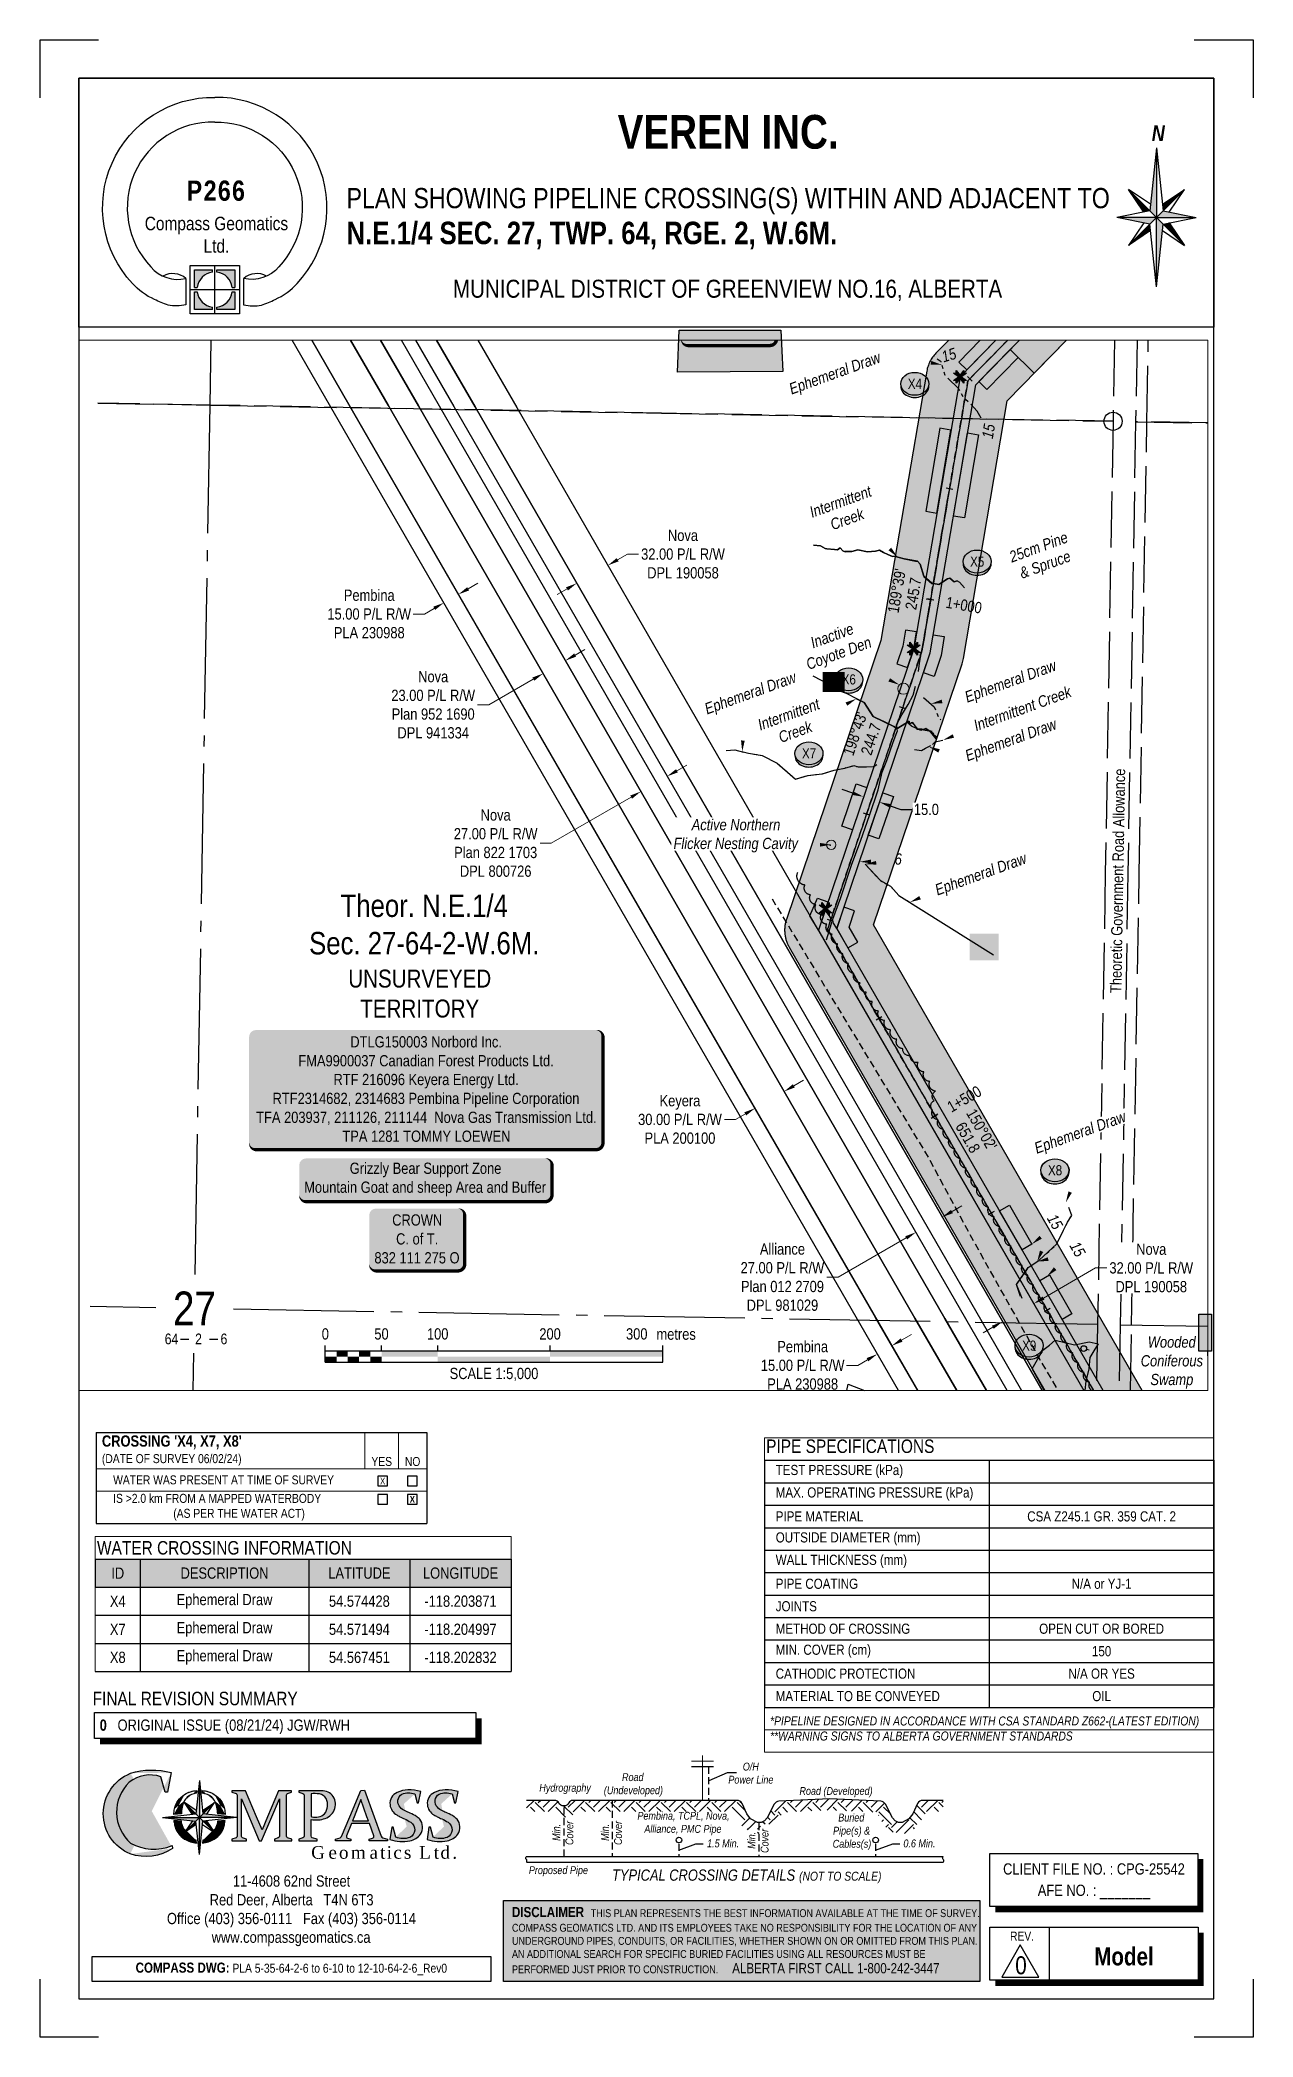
# Paper-space layout 'XING #2' of a CAD drawing. Extents: x -2321 to -1242, y 0 to 1778.
# The model-space entities are those that its viewports show. They can reach past a viewport. Long polylines and large blocks are cut down to what shows.
import ezdxf
from ezdxf.enums import TextEntityAlignment as Align

# ---------------------------------------------------------------- set-up
doc = ezdxf.new("R2010")
doc.units = 0
doc.header["$LTSCALE"] = 5
doc.header["$PDSIZE"] = 0.5
for name, pattern in [('0', [1, 1, 0]), ('foc-QUARTERLINE', [33, 25, -3, 2, -3]), ('foc-TIELINE', [1.875, 1.25, -0.625]), ('foc-TOPO-ephemeral', [6.25, 3.125, -0.625, 0.625, -0.625, 0.625, -0.625]), ('foc-TRAV', [1.875, 1.25, -0.625]), ('foc-UNSURVEYED', [12.5, 10, -2.5]), ('UG_PIPE', [1.875, 1.25, -0.625])]:
    doc.linetypes.add(name, pattern=pattern)
doc.layers.get('Defpoints').update_dxf_attribs({"color": 9})
for name, color, linetype in [('10', 1, 'Continuous'), ('9', 3, 'Continuous'), ('AS-OWNER', 7, 'Continuous'), ('AS-PIPE-UG', 44, 'UG_PIPE'), ('AS-UNDERLAY-H', 141, 'Continuous'), ('AS-WILDLIFE-BLOCK', 131, 'Continuous'), ('C-SYMBOL', 7, 'Continuous'), ('CG-BORDER', 2, 'Continuous'), ('CG-LOGO', 7, 'Continuous'), ('CG-NORTH', 7, 'Continuous'), ('CG-NOTES', 7, 'Continuous'), ('F-RW', 190, 'Continuous'), ('L-2', 7, 'Continuous'), ('L-BD', 7, 'Continuous'), ('L-MON', 1, 'Continuous'), ('L-ROAD-T', 7, 'Continuous'), ('L-SECLBL', 7, 'Continuous'), ('L-SECQ', 8, 'foc-QUARTERLINE'), ('L-UNS-T', 3, 'Continuous'), ('L-USEC', 7, 'foc-UNSURVEYED'), ('P-BUFFER-H 30m', 51, 'Continuous'), ('P-CHAINAGE-CL', 201, 'foc-TIELINE'), ('P-CROSSINGS', 250, 'Continuous'), ('P-PROPOSED', 10, 'Continuous'), ('P-PROPOSED-H', 21, 'Continuous'), ('P-TEMP-H', 41, 'Continuous'), ('P-TEMP_LOG DECK', 46, 'Continuous'), ('P-TEMP_WORKSPACE', 46, 'Continuous'), ('P-TRAV', 4, 'foc-TRAV'), ('P-TXT', 4, 'Continuous'), ('S-1', 1, 'Continuous'), ('S-2', 2, 'Continuous'), ('T-BUSH', 110, '0'), ('T-BUSH-T', 110, 'Continuous'), ('T-CREEK', 160, 'Continuous'), ('T-DRAW', 143, 'foc-TOPO-ephemeral'), ('T-TIE', 201, 'foc-TIELINE'), ('T-WATER-T', 170, 'Continuous'), ('WETLAND', 143, 'Continuous'), ('WETLAND-T', 146, 'Continuous'), ('wildlife_features', 7, 'Continuous')]:
    doc.layers.add(name, color=color, linetype=linetype)
for name, color, linetype, lineweight in [('AS-GENERAL', 48, 'Continuous', 18), ('F-RW-T', 190, 'Continuous', 9), ('P-CHAINAGE-T', 201, 'Continuous', 18), ('T-TEXT', 48, 'Continuous', 18), ('T-TIE-T', 201, 'Continuous', 18)]:
    doc.layers.add(name, color=color, linetype=linetype, lineweight=lineweight)
doc.styles.add('0', font='ARIALN.TTF')
doc.styles.add('100L', font='ARIALN.TTF', dxfattribs={"height": 11})
doc.styles.add('175L', font='ARIALN.TTF', dxfattribs={"height": 20})
doc.styles.add('80', font='ARIALN.TTF', dxfattribs={"height": 10})
doc.styles.add('80CG', font='ARIALN.TTF', dxfattribs={"height": 10})
doc.styles.add('80L', font='ARIALN.TTF', dxfattribs={"height": 10})
doc.styles.add('80LS', font='ARIALNI.TTF', dxfattribs={"height": 10})
doc.styles.add('BOLD', font='ARIALNB.TTF')
doc.styles.add('Crossing', font='ARIALN.TTF', dxfattribs={"height": 10})
doc.styles.add('foc-LtypeFont', font='ARIALN.TTF', dxfattribs={"height": 7.35})
doc.styles.add('SIMPLEX', font='ARIALN.TTF')
doc.styles.get("Standard").update_dxf_attribs({"font": 'ARIALN.TTF'})
doc.linetypes.add('foc-TOPO-flowdirection-NOLINE', pattern='A,0,[">",foc-LtypeFont,S=0.3,R=0,X=0,Y=-0.945],-20,[">",foc-LtypeFont,S=0.3,R=0,X=0,Y=-0.945],0', length=20)
doc.dimstyles.new('Compass 5 000', dxfattribs={"dimscale": 5, "dimtxt": 9, "dimasz": 2, "dimexe": 0.2, "dimexo": 0.0625, "dimgap": 0.5, "dimtad": 0, "dimtih": 1, "dimtoh": 1, "dimzin": 0, "dimdsep": 46, "dimtxsty": '80CG', "dimcen": 0.1, "dimse1": 1, "dimse2": 1, "dimclrd": 256, "dimclrt": 256, "dimaunit": 1, "dimadec": 4, "dimazin": 0, "dimtfac": 0.06, "dimtofl": 0, "dimtmove": 0, "dimatfit": 1, "dimfxl": 0.2, "dimtolj": 1, "dimtzin": 0, "dimlwd": -1, "dimarcsym": 0})

psp = doc.layouts.new('XING #2')

# ---------------------------------------------------------------- texts
at = {"insert": (-2076.3, 1711.2), "char_height": 9, "attachment_point": 1, "style": '80L'}
psp.add_mtext_dynamic_manual_height_columns('\\pi269.16452;{\\fArial Narrow|b1|i0|c0|p34;\\H3.3333x;\\C14;VEREN INC.}\\P\\pi366.2952;\\P\\pi27.86205;{\\H2x;PLAN SHOWING PIPELINE CROSSING(S) WITHIN AND ADJACENT TO\\H0.11111x; \\P\\pi149.55328;\\fArial Narrow|b1|i0|c0|p34;\\H9.9999x;N.E.1/4 SEC. 27, TWP. 64, RGE. 2, W.6M.}\\P\\pi366.2952;\\P\\pi365.97665;{\\H0.22222x; \\P\\pi122.54015;\\H8.0001x;MUNICIPAL DISTRICT OF GREENVIEW NO.16, ALBERTA}', width=732.59, gutter_width=45, heights=[0], dxfattribs=at)
at = {"layer": 'CG-NOTES', "attachment_point": 1, "style": '80'}
for s, insert, char_height, width in [('\\pi77.33221;11-4608 62nd Street\\P\\pi56.72512;Red Deer, Alberta   T4N 6T3\\P\\pi18.6726;Office (403) 356-0111   Fax (403) 356-0114\\P\\pi58.50547;www.compassgeomatics.ca', (-2226.9, 143.9), 10, 257.83), ('\\pi37.09573;{\\fArial Narrow|b1|i0|c0|p34;\\H1.125x;\\C14;COMPASS DWG:} PLA 5-35-64-2-6 to 6-10 to 12-10-64-2-6_Rev0', (-2273.2, 66.3), 8, 350.451)]:
    psp.add_mtext(s, dxfattribs=dict(at, insert=insert, char_height=char_height, width=width))

msp = doc.modelspace()

# ---------------------------------------------------------------- texts
at = {"layer": 'C-SYMBOL', "color": 3, "insert": (421698.027, 6047660.991), "char_height": 19.99087, "width": 203.14955, "attachment_point": 2, "style": '175L'}
msp.add_mtext('Theor. N.E.1/4 \\PSec. 27-64-2-W.6M.', dxfattribs=at)
at = {"layer": 'L-BD', "color": 5, "style": '80L'}
for s, rotation, p in [("189°39'", 80.3485, (422118.478, 6047931.354)), ('245.7', 80.3485, (422133.259, 6047928.84)), ("198°43'", 71.283, (422081.333, 6047804.159)), ('244.7', 71.283, (422095.533, 6047799.348)), ("150°02'", 299.9627, (422194.148, 6047451.781)), ('651.8', 299.9627, (422181.808, 6047444.667))]:
    msp.add_text(s, height=9.9954, rotation=rotation, dxfattribs=at).set_placement(p, align=Align.MIDDLE)
at = {"layer": 'L-ROAD-T', "style": '80L'}
msp.add_text('Theoretic Government Road Allowance', height=9.99539, rotation=89.022928, dxfattribs=at).set_placement((422315.115, 6047673.21), align=Align.MIDDLE_CENTER)
at = {"layer": 'L-UNS-T', "color": 3, "insert": (421694.035, 6047572.695), "char_height": 15.99262, "attachment_point": 5, "style": '80L'}
msp.add_mtext_dynamic_manual_height_columns('UNSURVEYED TERRITORY', width=126.35547, gutter_width=47.478, heights=[0], dxfattribs=at)
at = {"layer": 'P-CHAINAGE-T', "style": '80LS'}
for rotation, p in [(16.798452, (422164.925, 6048141.22)), (80.506081, (422200.169, 6048073.463))]:
    msp.add_text('15', height=9.9954, rotation=rotation, dxfattribs=at).set_placement(p, align=Align.MIDDLE)
at = {"layer": 'P-CHAINAGE-T', "style": '80L'}
for s, rotation, p in [('1+000', 350.348527, (422178.267, 6047918.636)), ('1+500', 29.962718, (422178.599, 6047478.975))]:
    msp.add_text(s, height=9.9954, rotation=rotation, dxfattribs=at).set_placement(p, align=Align.MIDDLE_CENTER)
at = {"layer": 'P-CHAINAGE-T', "style": '80LS'}
msp.add_text('6', height=9.995, dxfattribs=at).set_placement((422119.81, 6047692.541), align=Align.MIDDLE)
at = {"layer": 'T-BUSH-T', "insert": (422216.234, 6047965.353), "char_height": 9.9954, "attachment_point": 1, "rotation": 20, "style": '80L'}
msp.add_mtext_dynamic_manual_height_columns('\\pi1.4071;{\\fArial Narrow|b0|i1|c0|p34;25cm Pine \\P\\pi5.02072;& Spruce}', width=55.95481, gutter_width=49.978, heights=[0], dxfattribs=at)
at = {"layer": 'T-TEXT', "char_height": 9.99544, "attachment_point": 1, "rotation": 20, "style": '80L'}
for s, width, insert in [('\\pi10.82609;{\\fArial Narrow|b0|i1|c0|p34;Inactive\\P\\pi0.56816;Coyote Den}', 60.28394, (422030.477, 6047885.712)), ('{\\fArial Narrow|b0|i1|c0|p34;Old Cutblock}', 66.26347, (422392.419, 6047254.713))]:
    msp.add_mtext_dynamic_manual_height_columns(s, width=width, gutter_width=49.977, heights=[0], dxfattribs=dict(at, insert=insert))
at = {"layer": 'T-WATER-T', "char_height": 9.99544, "attachment_point": 1, "rotation": 20, "style": '80L'}
for s, width, insert in [('\\pi0.32611;{\\fArial Narrow|b0|i1|c0|p34;Ephemeral Draw}', 85.98844, (422021.27, 6048115.295)), ('\\pi0.32611;{\\fArial Narrow|b0|i1|c0|p34;Intermittent \\P\\pi13.86018;Creek}', 57.8294, (422039.504, 6048005.57)), ('\\pi0.32611;{\\fArial Narrow|b0|i1|c0|p34;Ephemeral Draw}', 85.98844, (421946.08, 6047830.49)), ('\\pi0.32611;{\\fArial Narrow|b0|i1|c0|p34;Ephemeral Draw}', 85.98844, (422177.594, 6047840.985)), ('\\pi0.32611;{\\fArial Narrow|b0|i1|c0|p34;Intermittent \\P\\pi13.86018;Creek}', 57.8294, (421993.407, 6047816.164)), ('\\pi5.51257;{\\fArial Narrow|b0|i1|c0|p34;Intermittent Creek}', 102.08862, (422180.696, 6047813.849)), ('\\pi0.32611;{\\fArial Narrow|b0|i1|c0|p34;Ephemeral Draw}', 85.98844, (422177.925, 6047788.784))]:
    msp.add_mtext_dynamic_manual_height_columns(s, width=width, gutter_width=49.977, heights=[0], dxfattribs=dict(at, insert=insert))
at = {"layer": 'WETLAND-T', "insert": (422331.491, 6047267.528), "char_height": 9.99544, "attachment_point": 1, "style": '80L'}
msp.add_mtext_dynamic_manual_height_columns('\\pi10.42423;{\\fArial Narrow|b0|i1|c0|p34;Wooded \\P\\pi4.15833;Coniferous \\P\\pi12.75264;Swamp}', width=62.62339, gutter_width=49.977, heights=[0], dxfattribs=at)

# ---------------------------------------------------------------- blocks, each defined once
blk = doc.blocks.new('cg-north')
at = {"linetype": 'Continuous'}
for points in [[(-0.3, 62), (-6.2, 6), (-0.3, 0.1)], [(-25.2, 25), (-11.6, 4.9), (-6.2, 6)], [(24.6, 25), (5, 11.8), (5.6, 6)], [(-0.3, 0.1), (-35.5, 0.1), (-6.2, -5.8)], [(5.6, 6), (-0.3, 0.1), (34.9, 0.1)], [(5.6, -5.8), (-0.3, 0.1), (-0.3, -61.7)], [(-5.6, -11.5), (-6.2, -5.8), (-25.2, -24.8)], [(11, -4.7), (5.6, -5.8), (24.6, -24.8)]]:
    blk.add_hatch(color=14, dxfattribs=at).paths.add_polyline_path(points)
at = {"color": 14, "linetype": 'Continuous'}
for p, q in [((-0.3, 62), (-6.2, 6)), ((-0.3, 62), (-0.3, 0.1)), ((-0.3, 62), (5.6, 6)), ((-0.3, 0.1), (-25.2, 25)), ((-11.6, 4.9), (-25.2, 25)), ((-5.6, 11.8), (-25.2, 25)), ((-0.3, 0.1), (24.6, 25)), ((5, 11.8), (24.6, 25)), ((11, 4.9), (24.6, 25)), ((-6.2, 6), (-35.5, 0.1)), ((-0.3, 0.1), (-35.5, 0.1)), ((-6.2, -5.8), (-35.5, 0.1)), ((-0.3, 0.1), (-25.2, -24.8)), ((-0.3, 0.1), (24.6, -24.8)), ((-0.3, -61.7), (-0.3, 0.1)), ((-0.3, 0.1), (34.9, 0.1)), ((5.6, 6), (34.9, 0.1)), ((5.6, -5.8), (34.9, 0.1)), ((-11.6, -4.7), (-25.2, -24.8)), ((-5.6, -11.5), (-25.2, -24.8)), ((-0.3, -61.7), (-6.2, -5.8)), ((-0.3, -61.7), (5.6, -5.8)), ((5, -11.5), (24.6, -24.8)), ((10.9, -4.5), (11, -4.7)), ((11, -4.7), (24.6, -24.8))]:
    blk.add_line(p, q, dxfattribs=at)
at = {"color": 14, "linetype": 'Continuous', "insert": (-10.2, 82), "char_height": 14, "width": 22.782, "attachment_point": 1, "style": '80CG'}
blk.add_mtext('\\pi5.63716;{\\fArial Narrow|b1|i1|c0|p34;N}', dxfattribs=at)
blk = doc.blocks.new('*U59')
at = {"layer": 'Defpoints'}
for p, q in [((0, 1778), (52.2, 1778)), ((0, 1726.5), (0, 1778)), ((1027.2, 1778), (1079.5, 1778)), ((1079.5, 1778), (1079.5, 1726.5)), ((0, 0), (0, 51.5)), ((1079.5, 51.5), (1079.5, 0)), ((52.2, 0), (0, 0)), ((1079.5, 0), (1027.2, 0))]:
    blk.add_line(p, q, dxfattribs=at)
at = {"layer": 'S-1'}
for p, q in [((0, 1778), (0, 1778)), ((1079.5, 1778), (1079.5, 1778)), ((0, 0), (0, 0)), ((1079.5, 0), (1079.5, 0))]:
    blk.add_line(p, q, dxfattribs=at)
at = {"layer": 'S-2'}
blk.add_lwpolyline([(34.7, 34), (1044.7, 34), (1044.7, 1744), (34.7, 1744)], close=True, dxfattribs=at)
at = {"style": '80', "flags": 1}
blk.add_attdef('PAGENUMBER', (52.2, 51.5), '', height=10, rotation=90, dxfattribs=at)
blk = doc.blocks.new('c_logo')
h = blk.add_hatch(color=256)
edge = h.paths.add_edge_path()
edge.add_arc((-141.8, -18.9), 63, 74.1661, 107.5113, ccw=False)
edge.add_line((-124.6, 41.7), (-127.8, 24.4))
edge.add_line((-127.8, 24.4), (-129.9, 24.3))
edge.add_line((-129.9, 24.3), (-133.7, 38))
edge.add_arc((-143.5, 10.5), 29.1, 70.3832, 129.1598)
edge.add_arc((-136.2, 6.6), 36.9, 134.0613, 228.3206)
edge.add_arc((-139.8, 16.8), 43.2, 241.0325, 291.7344)
edge.add_line((-123.8, -23.3), (-123.3, -25.7))
edge.add_arc((-147.3, 10.4), 43.4, 251.5179, 303.5841, ccw=False)
edge.add_arc((-146.1, 5.2), 38.8, 112.1026, 247.4698, ccw=False)
h = blk.add_hatch(color=256)
edge = h.paths.add_edge_path()
edge.add_arc((-89, 1.8), 33.4, 166.6682, 175.6601, ccw=False)
edge.add_arc((-102.3, 5.6), 19.6, 121.6531, 168.6953, ccw=False)
edge.add_arc((-99.6, 0.9), 25, 95.0736, 121.1383, ccw=False)
edge.add_line((-101.8, 25.8), (-102.1, 23.3))
edge.add_arc((-99.9, 6.4), 17.1, 97.444, 127.0912)
edge.add_arc((-98.7, 8.4), 16.4, 134.7148, 171.0442)
edge.add_arc((-73.8, 3.2), 41.8, 169.3159, 177.5034)
edge.add_line((-115.5, 5), (-122.3, 4.3))
at = {"linetype": 'Continuous'}
for points in [[(-99.4, 34.7), (-102.5, 4.9), (-99.4, 1.7)], [(-99.4, 1.7), (-132.4, 1.7), (-102.5, -1.4)], [(-112.7, 15), (-105.6, 4.5), (-102.5, 4.9)], [(-96.3, 4.9), (-99.4, 1.7), (-66.4, 1.7)], [(-96.3, -1.4), (-99.4, 1.7), (-99.4, -31.3)], [(-86.1, 15), (-96.6, 7.9), (-96.3, 4.9)], [(-102.2, -4.5), (-102.5, -1.4), (-112.7, -11.6)], [(-93.2, -1.1), (-96.3, -1.4), (-86.1, -11.6)]]:
    blk.add_hatch(color=14, dxfattribs=at).paths.add_polyline_path(points)
h = blk.add_hatch(color=256)
edge = h.paths.add_edge_path()
edge.add_arc((-99.1, 0.9), 25, 58.8617, 85.0803, ccw=False)
edge.add_arc((-96.4, 5.6), 19.6, 11.3047, 58.3469, ccw=False)
edge.add_arc((-109.7, 1.8), 33.4, 4.3278, 13.3318, ccw=False)
edge.add_line((-76.4, 4.3), (-83.2, 5))
edge.add_arc((-124.9, 3.2), 41.8, 2.487, 10.6841)
edge.add_arc((-100.1, 8.4), 16.4, 8.9558, 45.2852)
edge.add_arc((-98.8, 6.4), 17.1, 52.9088, 82.7833)
edge.add_line((-96.7, 23.3), (-97, 25.8))
h = blk.add_hatch(color=256)
edge = h.paths.add_edge_path()
edge.add_line((-48.6, 2.5), (-58.3, 25.6))
edge.add_line((-58.3, 25.6), (-70.6, 25.6))
edge.add_line((-70.6, 25.6), (-70.6, 24.2))
edge.add_line((-70.6, 24.2), (-66.8, 23))
edge.add_arc((-67.2, 21.6), 1.5, 0, 72.6157, ccw=False)
edge.add_line((-65.7, 21.6), (-65.7, 2.5))
edge.add_line((-65.7, 2.5), (-65.7, -14.9))
edge.add_arc((-67.2, -14.9), 1.5, -73.424, 0, ccw=False)
edge.add_line((-66.8, -16.3), (-70.5, -17.4))
edge.add_line((-70.5, -17.4), (-70.5, -18.9))
edge.add_line((-70.5, -18.9), (-57.6, -18.9))
edge.add_line((-57.6, -18.9), (-57.6, -17.5))
edge.add_line((-57.6, -17.5), (-61.1, -16.4))
edge.add_arc((-60.6, -15), 1.5, 180, 252.4646, ccw=False)
edge.add_line((-62.1, -15), (-62.1, 2.5))
edge.add_line((-62.1, 2.5), (-62.1, 18.4))
edge.add_line((-62.1, 18.4), (-46.4, -18.9))
edge.add_line((-46.4, -18.9), (-44.1, -18.9))
edge.add_line((-44.1, -18.9), (-35, 2.5))
edge.add_line((-35, 2.5), (-28.3, 18.3))
edge.add_line((-28.3, 18.3), (-28.3, 2.5))
edge.add_line((-28.3, 2.5), (-28.3, -15))
edge.add_arc((-29.8, -15), 1.5, -73.424, 0, ccw=False)
edge.add_line((-29.4, -16.4), (-32.7, -17.4))
edge.add_line((-32.7, -17.4), (-32.7, -18.9))
edge.add_line((-32.7, -18.9), (-17.3, -18.9))
edge.add_line((-17.3, -18.9), (-17.3, -17.5))
edge.add_line((-17.3, -17.5), (-21, -16.3))
edge.add_arc((-20.5, -14.9), 1.5, 180, 252.4646, ccw=False)
edge.add_line((-22, -14.9), (-22, 2.5))
edge.add_line((-22, 2.5), (-22, 21.7))
edge.add_arc((-20.5, 21.7), 1.5, 107.3843, 180, ccw=False)
edge.add_line((-21, 23.1), (-17.4, 24.2))
edge.add_line((-17.4, 24.2), (-17.4, 25.6))
edge.add_line((-17.4, 25.6), (-29.1, 25.6))
edge.add_line((-29.1, 25.6), (-38.8, 2.5))
edge.add_line((-38.8, 2.5), (-43.7, -9.1))
edge.add_line((-43.7, -9.1), (-48.6, 2.5))
h = blk.add_hatch(color=256)
h.paths.add_polyline_path([(7.6, 25.6), (-11.1, 25.6), (-11.1, 24.2), (-7.3, 23, -0.326805), (-6.3, 21.6), (-6.3, -14.9, -0.331803), (-7.4, -16.3), (-11.1, -17.4), (-11.1, -18.9), (5.3, -18.9), (5.3, -17.5), (1, -16.2, -0.327162), (0, -14.7), (0, 0, 0.135693), (12.6, 1, 0.518306), (18.8, 21.8, 0.201798)])
h.paths.add_polyline_path([(0, 22.9, -0.05909), (7.3, 22.8, -0.236459), (13.3, 18.7, -0.297964), (11.9, 5.1, -0.269959), (0.5, 2.5, -0.011455), (0, 2.6)], flags=16)
h = blk.add_hatch(color=256)
h.paths.add_polyline_path([(47.4, 26.1), (44.1, 25.8), (34.4, 2.5), (27.1, -15, -0.225541), (25.7, -16.2), (21.8, -17.4), (21.8, -18.9), (34.7, -18.9), (35.3, -18.9), (35.3, -17.5), (32.4, -16.6, -0.43446), (31.4, -14.6), (35.8, -3.6), (51.8, -3.6), (55.7, -14.5, -0.430441), (54.7, -16.5), (51.5, -17.4), (51.5, -18.9), (67.8, -18.9), (67.8, -17.5), (63.9, -16.3, -0.232291), (62.4, -14.9), (56.1, 2.5)])
h.paths.add_polyline_path([(44.1, 17.7), (49.6, 2.5), (50.9, -1.1), (36.8, -1.1), (38.2, 2.5)], flags=16)
h = blk.add_hatch(color=256)
edge = h.paths.add_edge_path()
edge.add_arc((103.3, 50.8), 54.1, 243.1997, 248.1345)
edge.add_arc((69.9, -30.2), 33.5, 55.7647, 66.7239, ccw=False)
edge.add_arc((84.5, -9), 7.7, -65.6478, 57.1428, ccw=False)
edge.add_arc((81.8, 0.7), 17.7, 248.3428, 289.4425, ccw=False)
edge.add_line((75.3, -15.8), (73.1, -6.7))
edge.add_line((73.1, -6.7), (71.7, -6.9))
edge.add_line((71.7, -6.9), (70.1, -17.8))
edge.add_arc((81.2, 14.2), 33.9, 250.8905, 281.4155)
edge.add_arc((84.6, -3.1), 16.2, 281.7683, 321.9948)
edge.add_arc((87.3, -7), 11.8, 328.8789, 398.35)
edge.add_arc((79.7, -17.6), 24.7, 46.7096, 54.4302)
edge.add_arc((79.7, -17.6), 24.7, 54.4302, 70.3091)
edge.add_arc((139.4, 119.6), 125, 243.6166, 245.7228, ccw=False)
edge.add_arc((89.5, 20.6), 14.2, 223.2297, 246.3738, ccw=False)
edge.add_arc((84.7, 16.1), 7.62, 121.2723, 223.353, ccw=False)
edge.add_arc((86.6, 7.5), 16.2, 69.6826, 111.1397, ccw=False)
edge.add_line((92.2, 22.7), (94.3, 14.7))
edge.add_line((94.3, 14.7), (95.6, 14.9))
edge.add_line((95.6, 14.9), (97.6, 24.9))
edge.add_arc((87.2, -14.4), 40.7, 75.2956, 91.6843)
edge.add_arc((86, 5.6), 20.7, 89.7518, 117.221)
edge.add_arc((80.5, 14.4), 10.4, 112.8657, 186.9967)
edge.add_arc((81.9, 14.2), 11.8, 185.0082, 240.0685)
edge.add_arc((103.3, 50.8), 54.1, 239.829, 243.1997)
h = blk.add_hatch(color=256)
edge = h.paths.add_edge_path()
edge.add_arc((136.5, 50.8), 54.1, 243.1997, 248.1345)
edge.add_arc((103.1, -30.2), 33.5, 55.7647, 66.7239, ccw=False)
edge.add_arc((117.7, -9), 7.7, -65.6478, 57.1428, ccw=False)
edge.add_arc((115, 0.7), 17.7, 248.3428, 289.4425, ccw=False)
edge.add_line((108.5, -15.8), (106.3, -6.7))
edge.add_line((106.3, -6.7), (104.8, -6.9))
edge.add_line((104.8, -6.9), (103.3, -17.8))
edge.add_arc((114.4, 14.2), 33.9, 250.8905, 281.4155)
edge.add_arc((117.8, -3.1), 16.2, 281.7683, 321.9948)
edge.add_arc((120.5, -7), 11.8, 328.8789, 398.35)
edge.add_arc((112.8, -17.6), 24.7, 46.7096, 54.4302)
edge.add_arc((112.8, -17.6), 24.7, 54.4302, 70.3091)
edge.add_arc((172.5, 119.6), 125, 243.6166, 245.7228, ccw=False)
edge.add_arc((122.7, 20.6), 14.2, 223.2297, 246.3738, ccw=False)
edge.add_arc((117.9, 16.1), 7.62, 121.2723, 223.353, ccw=False)
edge.add_arc((119.8, 7.5), 16.2, 69.6826, 111.1397, ccw=False)
edge.add_line((125.4, 22.7), (127.5, 14.7))
edge.add_line((127.5, 14.7), (128.8, 14.9))
edge.add_line((128.8, 14.9), (130.8, 24.9))
edge.add_arc((120.4, -14.4), 40.7, 75.2956, 91.6843)
edge.add_arc((119.2, 5.6), 20.7, 89.7518, 117.221)
edge.add_arc((113.7, 14.4), 10.4, 112.8657, 186.9967)
edge.add_arc((115.1, 14.2), 11.8, 185.0082, 240.0685)
edge.add_arc((136.5, 50.8), 54.1, 239.829, 243.1997)
h = blk.add_hatch(color=256)
edge = h.paths.add_edge_path()
edge.add_arc((-89, 3), 33.4, 186.7164, 193.3318)
edge.add_arc((-102.3, -0.8), 19.6, 191.3047, 238.3469)
edge.add_arc((-99.6, 3.9), 25, 238.8617, 264.5936)
edge.add_line((-102, -21), (-102.2, -18.5))
edge.add_arc((-99.9, -1.6), 17.1, 232.9088, 262.0641, ccw=False)
edge.add_arc((-98.7, -3.6), 16.4, 188.9558, 225.2852, ccw=False)
edge.add_arc((-73.8, 1.6), 41.8, 184.3813, 190.6841, ccw=False)
edge.add_line((-115.5, -1.6), (-122.2, -0.9))
h = blk.add_hatch(color=256)
edge = h.paths.add_edge_path()
edge.add_arc((-124.9, 1.6), 41.8, 349.3159, 355.6284, ccw=False)
edge.add_arc((-100.1, -3.6), 16.4, 314.7148, 351.0442, ccw=False)
edge.add_arc((-98.8, -1.6), 17.1, 277.7082, 307.0912, ccw=False)
edge.add_line((-96.5, -18.5), (-96.8, -21))
edge.add_arc((-99.1, 3.9), 25, 275.2524, 301.1383)
edge.add_arc((-96.4, -0.8), 19.6, 301.6531, 348.6953)
edge.add_arc((-109.7, 3), 33.4, 346.6682, 353.2958)
edge.add_line((-76.6, -0.9), (-83.3, -1.6))
at = {"color": 14, "linetype": 'Continuous'}
for p, q in [((-99.4, 34.7), (-102.5, 4.9)), ((-99.4, 34.7), (-99.4, 1.7)), ((-99.4, 34.7), (-96.3, 4.9)), ((-132.4, 1.7), (-102.5, 4.9)), ((-132.4, 1.7), (-102.5, -1.4)), ((-132.4, 1.7), (-99.4, 1.7)), ((-99.4, 1.7), (-112.7, 15)), ((-105.6, 4.5), (-112.7, 15)), ((-102.2, 7.9), (-112.7, 15)), ((-99.4, 1.7), (-112.7, -11.6)), ((-99.4, 1.7), (-86.1, 15)), ((-66.4, 1.7), (-99.4, 1.7)), ((-99.4, 1.7), (-86.1, -11.6)), ((-99.4, -31.3), (-99.4, 1.7)), ((-96.6, 7.9), (-86.1, 15)), ((-66.4, 1.7), (-96.3, 4.9)), ((-66.4, 1.7), (-96.3, -1.4)), ((-93.2, 4.5), (-86.1, 15)), ((-105.6, -1.1), (-112.7, -11.6)), ((-102.2, -4.5), (-112.7, -11.6)), ((-99.4, -31.3), (-102.5, -1.4)), ((-99.4, -31.3), (-96.3, -1.4)), ((-96.6, -4.5), (-86.1, -11.6)), ((-93.2, -1.1), (-86.1, -11.6))]:
    blk.add_line(p, q, dxfattribs=at)
at = {"flags": 128}
for points in [[(-160.8, 41.1, -0.146532), (-124.6, 41.7), (-127.8, 24.4), (-129.9, 24.3), (-133.7, 38, 0.262236), (-161.9, 33.1, 0.436158), (-160.8, -21, 0.22491), (-123.8, -23.3), (-123.3, -25.7, -0.231173), (-161, -30.7, -0.670499)], [(-122.3, 4.3, -0.039254), (-121.5, 9.5, -0.208192), (-112.6, 22.3, -0.114221), (-101.8, 25.8), (-102.1, 23.3, 0.130087), (-110.2, 20, 0.159858), (-114.8, 10.9, 0.03574), (-115.5, 5)], [(-97, 25.8, -0.114902), (-86.2, 22.3, -0.208192), (-77.2, 9.5, -0.039307), (-76.4, 4.3), (-83.2, 5, 0.035782), (-83.9, 10.9, 0.159858), (-88.5, 20, 0.131095), (-96.7, 23.3)], [(-48.6, 2.5), (-58.3, 25.6), (-70.6, 25.6), (-70.6, 24.2), (-66.8, 23, -0.327892), (-65.7, 21.6), (-65.7, 2.5), (-65.7, -14.9, -0.331803), (-66.8, -16.3), (-70.5, -17.4), (-70.5, -18.9), (-57.6, -18.9), (-57.6, -17.5), (-61.1, -16.4, -0.327162), (-62.1, -15), (-62.1, 2.5), (-62.1, 18.4), (-46.4, -18.9), (-44.1, -18.9), (-35, 2.5), (-28.3, 18.3), (-28.3, 2.5), (-28.3, -15, -0.331803), (-29.4, -16.4), (-32.7, -17.4), (-32.7, -18.9), (-17.3, -18.9), (-17.3, -17.5), (-21, -16.3, -0.327162), (-22, -14.9), (-22, 2.5), (-22, 21.7, -0.327892), (-21, 23.1), (-17.4, 24.2), (-17.4, 25.6), (-29.1, 25.6), (-38.8, 2.5), (-43.7, -9.1)], [(78.9, 2.5, 0.021535), (83.1, 0.5, -0.047855), (88.7, -2.5, -0.593701), (87.7, -16, -0.181278), (75.3, -15.8), (73.1, -6.7), (71.7, -6.9), (70.1, -17.8, 0.133984), (87.9, -19, 0.177346), (97.4, -13.1, 0.312763), (96.6, 0.4, 0.0337), (94, 2.5, 0.069396), (88, 5.6, -0.00919), (83.8, 7.6, -0.10133), (79.2, 10.9, -0.477408), (80.8, 22.6, -0.18289), (92.2, 22.7), (94.3, 14.7), (95.6, 14.9), (97.6, 24.9, 0.071631), (86.1, 26.3, 0.120434), (76.5, 24, 0.335231), (70.2, 13.1, 0.244978), (76.1, 4, 0.014709)], [(112.1, 2.5, 0.021535), (116.3, 0.5, -0.047855), (121.9, -2.5, -0.593701), (120.9, -16, -0.181278), (108.5, -15.8), (106.3, -6.7), (104.8, -6.9), (103.3, -17.8, 0.133984), (121.1, -19, 0.177346), (130.6, -13.1, 0.312763), (129.8, 0.4, 0.0337), (127.2, 2.5, 0.069396), (121.2, 5.6, -0.00919), (117, 7.6, -0.10133), (112.4, 10.9, -0.477408), (113.9, 22.6, -0.18289), (125.4, 22.7), (127.5, 14.7), (128.8, 14.9), (130.8, 24.9, 0.071631), (119.2, 26.3, 0.120434), (109.7, 24, 0.335231), (103.4, 13.1, 0.244978), (109.3, 4, 0.014709)], [(-122.2, -0.9, 0.028873), (-121.5, -4.7, 0.208192), (-112.6, -17.5, 0.11275), (-102, -21), (-102.2, -18.5, -0.127905), (-110.2, -15.2, -0.159858), (-114.8, -6.1, -0.027508), (-115.5, -1.6)], [(-83.3, -1.6, -0.02755), (-83.9, -6.1, -0.159858), (-88.5, -15.2, -0.128915), (-96.5, -18.5), (-96.8, -21, 0.113431), (-86.2, -17.5, 0.208192), (-77.2, -4.7, 0.028926), (-76.6, -0.9)]]:
    blk.add_lwpolyline(points, format="xyb", close=True, dxfattribs=at)
for points in [[(-11.1, -18.9), (5.3, -18.9), (5.3, -17.5), (1, -16.2, -0.327162), (0, -14.7), (0, 0, 0.135693), (12.6, 1, 0.518306), (18.8, 21.8, 0.201798), (7.6, 25.6), (-11.1, 25.6), (-11.1, 24.2), (-7.3, 23, -0.326805), (-6.3, 21.6), (-6.3, -14.9, -0.331803), (-7.4, -16.3), (-11.1, -17.4), (-11.1, -18.9), (1.8, -18.9)], [(0.5, 2.5, 0.269959), (11.9, 5.1, 0.297964), (13.3, 18.7, 0.236459), (7.3, 22.8, 0.05909), (0, 22.9), (0, 2.6, 0.011455), (0.5, 2.5, 0.011455)], [(34.7, -18.9), (21.8, -18.9), (21.8, -17.4), (25.7, -16.2, 0.225541), (27.1, -15), (34.4, 2.5), (44.1, 25.8), (47.4, 26.1), (56.1, 2.5), (62.4, -14.9, 0.232291), (63.9, -16.3), (67.8, -17.5), (67.8, -18.9), (51.5, -18.9), (51.5, -17.4), (54.7, -16.5, 0.430441), (55.7, -14.5), (51.8, -3.6), (35.8, -3.6), (31.4, -14.6, 0.43446), (32.4, -16.6), (35.3, -17.5), (35.3, -18.9), (21.8, -18.9)]]:
    blk.add_lwpolyline(points, format="xyb", dxfattribs=at)
blk.add_lwpolyline([(50.9, -1.1), (49.6, 2.5), (44.1, 17.7), (38.2, 2.5), (36.8, -1.1)], close=True, dxfattribs=at)
at = {"insert": (0, -23.7), "char_height": 11.25, "width": 132.416, "attachment_point": 1, "style": '80CG'}
blk.add_mtext('{\\fBook Antiqua|b0|i0|c0|p18;\\T1.25;Geomatics Ltd.}', dxfattribs=at)
blk = doc.blocks.new('STAMP')
at = {"linetype": 'Continuous'}
h = blk.add_hatch(color=256, dxfattribs=at)
h.dxf.hatch_style = 1
h.paths.add_polyline_path([(-3.5, -57.3), (-3.5, -55.2), (-19.4, -55.2), (-19.4, -70.8), (-17, -70.8, -0.341095)])
h.paths.add_polyline_path([(14.1, -70.8), (16.5, -70.8), (16.5, -55.2), (0.5, -55.2), (0.5, -57.3, -0.341095)])
h.paths.add_polyline_path([(0.5, -88.4), (0.5, -90.4), (16.5, -90.4), (16.5, -74.8), (14.1, -74.8, -0.341095)])
h.paths.add_polyline_path([(-17, -74.8), (-19.4, -74.8), (-19.4, -90.4), (-3.5, -90.4), (-3.5, -88.4, -0.341095)])
for p, q in [((-1.5, -94.4), (-1.5, -51.2)), ((-19.4, -70.8), (-17, -70.8)), ((-3.5, -57.3), (-3.5, -55.2)), ((0.5, -57.3), (0.5, -55.2)), ((14.1, -70.8), (16.5, -70.8)), ((-23.4, -72.8), (20.5, -72.8)), ((-19.4, -74.8), (-17, -74.8)), ((-3.5, -90.4), (-3.5, -88.4)), ((0.5, -90.4), (0.5, -88.4)), ((14.1, -74.8), (16.5, -74.8))]:
    blk.add_line(p, q, dxfattribs=at)
at = {"linetype": 'Continuous', "flags": 128}
for points in [[(-1.5, 76.4, 0.665153), (-58.4, -52.5, 0.284669), (-27.2, -62.8), (-27.2, -86.2, -0.121434), (-43, -86.6, -0.034119), (-55.1, -81.5, -0.115846), (-74.8, -67.2, -0.661414), (-1.5, 98.4, 0.661414)], [(-1.5, 76.4, -0.665153), (55.5, -52.5, -0.284669), (24.2, -62.8), (24.2, -86.2, 0.121434), (40.1, -86.6, 0.034119), (52.2, -81.5, 0.115846), (71.9, -67.2, 0.661414), (-1.5, 98.4, -0.661414)]]:
    blk.add_lwpolyline(points, format="xyb", dxfattribs=at)
at = {"linetype": 'Continuous'}
blk.add_lwpolyline([(20.5, -94.4), (-23.4, -94.4), (-23.4, -51.2), (20.5, -51.2)], close=True, dxfattribs=at)
for points in [[(-19.4, -70.8), (-19.4, -55.2), (-3.5, -55.2)], [(0.5, -55.2), (16.5, -55.2), (16.5, -70.8)], [(-3.5, -90.4), (-19.4, -90.4), (-19.4, -74.8)], [(16.5, -74.8), (16.5, -90.4), (0.5, -90.4)]]:
    blk.add_lwpolyline(points, dxfattribs=at)
for centre, radius, start, end in [((-38.8, -76.5), 18, 49.7767, 119.1818), ((-1.5, -72.8), 15.7, 97.3315, 172.6685), ((-1.5, -72.8), 15.7, 7.3315, 82.6685), ((35.9, -76.5), 18, 60.8182, 130.2233), ((-1.5, -72.8), 15.7, 187.3315, 262.6685), ((-1.5, -72.8), 15.7, 277.3315, 352.6685)]:
    blk.add_arc(centre, radius, start, end, dxfattribs=at)
at = {"linetype": 'Continuous', "attachment_point": 5, "style": '80CG'}
for s, width, insert, char_height in [('{\\fArial Narrow|b1|i0|c0|p34;\\T1.1;P266}', 51.54, (0, 15.2), 18), ('Compass Geomatics\\PLtd.', 127.184, (0, -24), 12)]:
    blk.add_mtext_dynamic_manual_height_columns(s, width=width, gutter_width=45, heights=[0], dxfattribs=dict(at, insert=insert, char_height=char_height))
blk = doc.blocks.new('*U323')
at = {"layer": 'CG-NOTES'}
h = blk.add_hatch(dxfattribs=at)
h.set_pattern_fill('EARTH', color=256, scale=2.5, angle=45)
h.set_pattern_definition([(45, (-342.701, 88.198), (2e-15, 22.45064), [15.875, -15.875]), (45, (-346.91, 92.408), (2e-15, 22.45064), [15.875, -15.875]), (45, (-351.12, 96.617), (2e-15, 22.45064), [15.875, -15.875]), (135, (-351.12, 99.424), (-22.45064, 2e-15), [15.875, -15.875]), (135, (-346.91, 103.633), (-22.45064, 2e-15), [15.875, -15.875]), (135, (-342.701, 107.843), (-22.45064, 2e-15), [15.875, -15.875])])
edge = h.paths.add_edge_path()
edge.add_line((15.1, 1.3), (15.1, 3.7))
edge.add_line((15.1, 3.7), (22.6, 3.7))
edge.add_line((22.6, 3.7), (22.6, -1.3))
edge.add_line((22.6, -1.3), (25.5, -1.3))
edge.add_line((25.5, -1.3), (25.5, 7.1))
edge.add_line((25.5, 7.1), (34.7, 7.1))
edge.add_line((34.7, 7.1), (34.7, 1.6))
edge.add_line((34.7, 1.6), (35.1, 1.8))
edge.add_line((35.1, 1.8), (39.6, 7.4))
edge.add_line((39.6, 7.4), (45, 17.7))
edge.add_line((45, 17.7), (87, 19.7))
edge.add_line((87, 19.7), (129, 17.7))
edge.add_line((129, 17.7), (134.5, 7.4))
edge.add_line((134.5, 7.4), (139, 1.8))
edge.add_line((139, 1.8), (146, -1.3))
edge.add_line((146, -1.3), (153.7, -1.3))
edge.add_line((153.7, -1.3), (164.1, 3.9))
edge.add_line((164.1, 3.9), (169.5, 11.1))
edge.add_line((169.5, 11.1), (172.9, 18.3))
edge.add_line((172.9, 18.3), (188, 18.3))
edge.add_line((188, 18.3), (188, 28.3))
edge.add_line((188, 28.3), (169.7, 28.3))
edge.add_arc((169.7, 23.3), 5, 90, 154.7868)
edge.add_line((165.2, 25.5), (160.9, 16.3))
edge.add_line((160.9, 16.3), (157.5, 11.8))
edge.add_line((157.5, 11.8), (151.3, 8.7))
edge.add_line((151.3, 8.7), (148.2, 8.7))
edge.add_line((148.2, 8.7), (145.3, 10))
edge.add_line((145.3, 10), (142.9, 12.9))
edge.add_line((142.9, 12.9), (136.5, 24.9))
edge.add_arc((132.1, 22.6), 5, 27.9925, 87.3009)
edge.add_line((132.3, 27.6), (87, 29.7))
edge.add_line((87, 29.7), (41.7, 27.6))
edge.add_arc((42, 22.6), 5, 92.6991, 152.0075)
edge.add_line((37.6, 24.9), (31.2, 12.9))
edge.add_line((31.2, 12.9), (28.8, 10))
edge.add_line((28.8, 10), (25.9, 8.7))
edge.add_line((25.9, 8.7), (22.7, 8.7))
edge.add_line((22.7, 8.7), (16.6, 11.8))
edge.add_line((16.6, 11.8), (13.2, 16.3))
edge.add_line((13.2, 16.3), (8.9, 25.5))
edge.add_arc((4.4, 23.3), 5, 25.2132, 90)
edge.add_line((4.4, 28.3), (-141.6, 28.3))
edge.add_arc((-141.6, 24.3), 4, 90, 153.6122)
edge.add_arc((-149.7, 28.3), 5, 206.3878, 333.6122, ccw=False)
edge.add_arc((-157.8, 24.3), 4, 26.3878, 90)
edge.add_line((-157.8, 28.3), (-182.8, 28.3))
edge.add_line((-182.8, 28.3), (-182.8, 18.3))
edge.add_line((-182.8, 18.3), (-160.9, 18.3))
edge.add_arc((-149.7, 28.3), 15, 221.8103, 318.1897)
edge.add_line((-138.5, 18.3), (1.2, 18.3))
edge.add_line((1.2, 18.3), (4.6, 11.1))
edge.add_line((4.6, 11.1), (10, 3.9))
edge.add_line((10, 3.9), (15.1, 1.3))
at = {"flags": 128}
for points in [[(-183, -26.7, 0.098196), (-182.5, -25.8, 0.115025), (-182.5, -25, 0.189102), (-183, -24.2, -0.189102), (-183.5, -23.3, -0.115025), (-183.4, -22.5, -0.098196), (-183, -21.7)], [(188, -26.7, 0.098196), (188.4, -25.8, 0.115025), (188.5, -25, 0.189102), (188, -24.2, -0.189102), (187.5, -23.3, -0.115025), (187.5, -22.5, -0.098196), (188, -21.7)]]:
    blk.add_lwpolyline(points, format="xyb", dxfattribs=at)
at = {"layer": 'CG-NOTES', "const_width": 1, "flags": 128}
for points in [[(-36.3, 63.3), (-16.3, 63.3)], [(-36.3, 58.3), (-16.3, 58.3)], [(-26.3, 28.3), (-26.3, 68.3)]]:
    blk.add_lwpolyline(points, dxfattribs=at)
at = {"layer": 'CG-NOTES', "flags": 128}
for points in [[(-20.2, 46.1), (-3.9, 53.2), (4, 53.2)], [(-47.2, -16), (-32.1, -10.3), (-25.7, -10.3)], [(127.8, -16), (143, -10.3), (149.3, -10.3)], [(-183, -21.7), (188, -21.7)], [(-183, -26.7), (188, -26.7)]]:
    blk.add_lwpolyline(points, dxfattribs=at)
blk.add_lwpolyline([(188, 28.3), (169.7, 28.3, 0.290464), (165.2, 25.5), (160.9, 16.3), (157.5, 11.8), (151.3, 8.7), (148.2, 8.7), (145.3, 10), (142.9, 12.9), (136.5, 24.9, 0.264717), (132.3, 27.6), (87, 29.7), (41.7, 27.6, 0.264717), (37.6, 24.9), (31.2, 12.9), (28.8, 10), (25.9, 8.7), (22.7, 8.7), (16.6, 11.8), (13.2, 16.3), (8.9, 25.5, 0.290464), (4.4, 28.3), (-141.6, 28.3, 0.284915), (-145.2, 26.1, -0.620174), (-154.2, 26.1, 0.284915), (-157.8, 28.3), (-182.8, 28.3)], format="xyb", dxfattribs=at)
at = {"layer": 'CG-NOTES'}
for centre in [(-47.2, -7), (127.8, -7)]:
    blk.add_circle(centre, 2.5, dxfattribs=at)
at = {"layer": 'T-TIE'}
for p, q in [((-20.8, 58.3), (-20.8, 28.3)), ((-149.8, 22), (-149.8, -21.7)), ((-106.5, 28.3), (-106.5, -21.7)), ((23.9, 7.9), (23.9, -21.7)), ((-47.2, -10.3), (-47.2, -21.7)), ((127.8, -10.3), (127.8, -21.7))]:
    blk.add_line(p, q, dxfattribs=at)
at = {"layer": 'CG-NOTES', "attachment_point": 1}
for s, width, gutter_width, insert, char_height, style in [('\\pi13.10151;{\\fArial Narrow|b0|i1|c0|p34;O/H\\P\\pi0.22838;Power Line}', 39.983, 47.5, (-3.5, 61.9), 7, '80'), ('\\pi0.20212;{\\fArial Narrow|b0|i1|c0|p34;Hydrography}', 46.463, 47.5, (-171.7, 43), 7, '80'), ('\\pi16.51556;{\\fArial Narrow|b0|i1|c0|p34;Road\\P\\pi0.37402;(Undeveloped)}', 52.202, 47.5, (-114.4, 52.5), 7, '80'), ('\\pi8.62598;{\\fArial Narrow|b0|i1|c0|p34;Road (Developed)}', 81.474, 47.5, (51.4, 40.2), 7, '80'), ('\\pi0.22838;{\\fArial Narrow|b0|i1|c0|p34;Pembina, TCPL, Nova,\\P\\pi6.41665;Alliance, PMC Pipe}', 81.267, 47.5, (-84.4, 18.1), 7, '80'), ('\\pi8.66471;{\\fArial Narrow|b0|i1|c0|p34;Buried \\P\\pi4.04261;Pipe(s) &\\P\\pi3.71553;Cables(s)}', 40.55, 47.5, (85.9, 16.5), 7, '80'), ('\\pi0.62947;{\\fArial Narrow|b0|i1|c0|p34;1.5 Min.}', 27.803, 47.5, (-22.8, -6.5), 7, '80'), ('\\pi0.31911;{\\fArial Narrow|b0|i1|c0|p34;0.6 Min.}', 27.803, 47.5, (152.2, -6.5), 7, '80'), ('\\pi0.22838;{\\fArial Narrow|b0|i1|c0|p34;Proposed Pipe}', 52.475, 47.5, (-181, -30.3), 7, '80'), ('\\pi1.9472;{\\fArial Narrow|b0|i1|c0|p34;\\H0.90909x;TYPICAL CROSSING DETAILS\\H1.1x; \\H0.72727x;(NOT TO SCALE)}', 241.785, 55, (-108.7, -33.2), 11, '100L')]:
    blk.add_mtext_dynamic_manual_height_columns(s, width=width, gutter_width=gutter_width, heights=[0], dxfattribs=dict(at, insert=insert, char_height=char_height, style=style))
at = {"layer": 'CG-NOTES', "char_height": 7, "attachment_point": 1, "rotation": 90, "style": '80'}
for insert in [(-159.9, -11.8), (-116.6, -11.8), (13.8, -18.9)]:
    blk.add_mtext_dynamic_manual_height_columns('\\pi4.09366;{\\fArial Narrow|b0|i1|c0|p34;Min.\\P\\pi0.39789;Cover}', width=22.154, gutter_width=47.5, heights=[0], dxfattribs=dict(at, insert=insert))
blk = doc.blocks.new('*T729')
at = {"layer": 'CG-NOTES', "color": 5, "lineweight": -2, "transparency": 16777216}
for p, q in [((0, 0), (294, 0)), ((0, 0), (0, -81)), ((294, 0), (294, -81)), ((0, -81), (294, -81))]:
    blk.add_line(p, q, dxfattribs=at)
at = {"layer": 'Defpoints', "color": 8, "linetype": 'ByBlock', "lineweight": 0, "transparency": 16777216}
for p, q in [((239, 0), (239, -32.3)), ((269, 0), (269, -32.3)), ((0, -32.3), (294, -32.3)), ((0, -52.3), (294, -52.3))]:
    blk.add_line(p, q, dxfattribs=at)
at = {"layer": 'CG-NOTES', "transparency": 16777216}
for s, insert, char_height, width, attachment_point, style in [("{\\fArial Narrow|b1|i0|c0|p34;CROSSING 'X4, X7, X8'} {\\H0.8x;                                        (DATE OF SURVEY 06/02/24)}", (5, -16.2), 10, 228.995, 4, '0'), ('YES', (254, -30), 8, 25, 8, '0'), ('NO', (281.5, -30), 8, 20, 8, '0'), ('WATER WAS PRESENT AT TIME OF SURVEY', (15, -42.3), 8, 263.995, 4, '0'), ('{\\fArial Narrow|b0|i0|c0|p34;IS >2.0 km FROM A MAPPED WATERBODY                                                     (AS PER THE WATER ACT)}', (15, -54.7), 8, 263.995, 1, 'BOLD')]:
    blk.add_mtext(s, dxfattribs=dict(at, insert=insert, char_height=char_height, width=width, attachment_point=attachment_point, style=style))
blk = doc.blocks.new('*U721')
for points in [[(0, 0), (8.6, 0), (8.6, 8.6), (0, 8.6)], [(26.4, 0), (35, 0), (35, 8.6), (26.4, 8.6)]]:
    blk.add_lwpolyline(points, close=True)
at = {"insert": (4.3, 4.3), "char_height": 6, "attachment_point": 5, "style": '80'}
blk.add_mtext_dynamic_manual_height_columns('X', width=6, gutter_width=50, heights=[0], dxfattribs=at)
blk = doc.blocks.new('*U861')
for points in [[(0, 0), (8.6, 0), (8.6, 8.6), (0, 8.6)], [(26.4, 0), (35, 0), (35, 8.6), (26.4, 8.6)]]:
    blk.add_lwpolyline(points, close=True)
at = {"color": 240, "insert": (30.7, 4.3), "char_height": 6, "attachment_point": 5, "style": '80'}
blk.add_mtext_dynamic_manual_height_columns('{\\fArial Narrow|b1|i0|c0|p34;X}', width=5.379, gutter_width=50, heights=[0], dxfattribs=at)
blk = doc.blocks.new('*U388')
at = {"color": 0}
for p, q in [((-150, 0), (-150, 15)), ((-150, 10), (150.2, 10)), ((-150, 0), (150.2, 0)), ((-100, 10), (-100, 15)), ((-50, 10), (-50, 15)), ((50, 10), (50, 15)), ((150.2, 0), (150.2, 15))]:
    blk.add_line(p, q, dxfattribs=at)
for points in [[(-150, 5), (-140, 5), (-150, 0), (-140, 0)], [(-140, 10), (-130, 10), (-140, 5), (-130, 5)], [(-130, 5), (-120, 5), (-130, 0), (-120, 0)], [(-120, 10), (-110, 10), (-120, 5), (-110, 5)], [(-110, 5), (-100, 5), (-110, 0), (-100, 0)], [(-100, 10), (-50, 10), (-100, 5), (-50, 5)], [(-50, 5), (50, 5), (-50, 0), (50, 0)], [(50, 10), (150.2, 10), (50, 5), (150.2, 5)]]:
    blk.add_solid(points, dxfattribs=at)
at = {"color": 0, "style": '80'}
blk.add_text('metres', height=10, dxfattribs=at).set_placement((162.2, 20), align=Align.CENTER)
at = {"color": 0, "char_height": 10, "style": '80'}
for s, insert, attachment_point in [('0', (-150, 30.2), 2), ('50', (-100, 30.2), 2), ('100', (-50, 30.2), 2), ('200', (50, 30.2), 2), ('300', (136.7, 30.2), 3), ('SCALE 1:5,000', (0.1, -5), 2)]:
    blk.add_mtext(s, dxfattribs=dict(at, insert=insert, attachment_point=attachment_point))
blk = doc.blocks.new('FileNumbers')
at = {"layer": 'CG-NOTES', "flags": 128}
blk.add_lwpolyline([(0, -47.4), (0, 0), (185.1, 0), (185.1, -47.4)], close=True, dxfattribs=at)
at = {"layer": 'CG-NOTES', "const_width": 5, "flags": 128}
blk.add_lwpolyline([(187.6, -5), (187.6, -49.9), (5, -49.9)], dxfattribs=at)
at = {"layer": 'CG-NOTES', "char_height": 10, "attachment_point": 5, "style": '80'}
for s, width, insert in [('CLIENT FILE NO. : CPG-25542', 184.776, (92.7, -13.9)), ('AFE NO. : _______', 184.866, (92.7, -34.3))]:
    blk.add_mtext_dynamic_manual_height_columns(s, width=width, gutter_width=45, heights=[0], dxfattribs=dict(at, insert=insert))
blk = doc.blocks.new('*U217')
at = {"layer": 'CG-NOTES'}
for p, q in [((-339.4, 0), (0, 0)), ((-339.4, -22.4), (-339.4, 0)), ((0, 0), (0, -22.4)), ((-339.4, -23.2), (-339.4, -22.4)), ((0, -23.2), (-339.4, -23.2)), ((0, -22.4), (0, -23.2))]:
    blk.add_line(p, q, dxfattribs=at)
at = {"layer": 'CG-NOTES', "const_width": 5, "flags": 128}
for points in [[(2.5, -22.5), (2.5, -5)], [(2.5, -22.5), (2.5, -25.7), (-334.4, -25.7)]]:
    blk.add_lwpolyline(points, dxfattribs=at)
at = {"insert": (-341.1, 18.5), "char_height": 12, "attachment_point": 1, "style": '80L'}
blk.add_mtext_dynamic_manual_height_columns('{\\C14;FINAL REVISION SUMMARY}', width=182.551, gutter_width=45, heights=[0], dxfattribs=at)
blk = doc.blocks.new('*U386')
at = {"layer": 'CG-NOTES'}
blk.add_blockref('*U217', (339.4, 23.2), dxfattribs=at)
at = {"layer": 'CG-NOTES', "insert": (4.6, 4), "char_height": 10, "attachment_point": 7, "style": '80'}
blk.add_mtext_dynamic_manual_height_columns('{\\fArial Narrow|b1|i0|c0|p34;\\C14;0}   ORIGINAL ISSUE (08/21/24) JGW/RWH ', width=331.161, gutter_width=45, heights=[0], dxfattribs=at)
blk = doc.blocks.new('blk_rev_page')
blk.add_line((-56.6, 26), (-56.6, -21.3))
at = {"color": 5, "flags": 128}
blk.add_lwpolyline([(-82.4, 10.1), (-98.9, -18.5), (-65.9, -18.5)], close=True, dxfattribs=at)
at = {"layer": 'CG-NOTES', "flags": 128}
blk.add_lwpolyline([(-109.5, -21.3), (-109.5, 26), (75.9, 26), (75.9, -21.3)], close=True, dxfattribs=at)
at = {"layer": 'CG-NOTES', "const_width": 5, "flags": 128}
blk.add_lwpolyline([(78.4, 21), (78.4, -23.8), (-104.5, -23.8)], dxfattribs=at)
at = {"attachment_point": 1}
for s, width, insert, char_height, style in [('\\pi4.196;REV.', 28.288, (-95.7, 22), 8, '80L'), ('\\pi8.16831;{\\C14;0}', 24.893, (-95, 0), 16, '80')]:
    blk.add_mtext_dynamic_manual_height_columns(s, width=width, gutter_width=45, heights=[0], dxfattribs=dict(at, insert=insert, char_height=char_height, style=style))
at = {"layer": 'CG-NOTES', "linetype": 'Continuous', "insert": (9.9, -0.2), "char_height": 16, "attachment_point": 5, "style": '80CG'}
blk.add_mtext('{\\fArial Narrow|b1|i0|c0|p34;\\C14;Model}', dxfattribs=at)
blk = doc.blocks.new('DISCLAIMER2021')
at = {"layer": 'CG-NOTES'}
h = blk.add_hatch(color=254, dxfattribs=at)
h.dxf.hatch_style = 1
h.paths.add_polyline_path([(0, 0), (423.6, 0), (423.6, -72), (0, -72)])
blk.add_lwpolyline([(0, 0), (423.6, 0), (423.6, -72), (0, -72)], close=True, dxfattribs=at)
at = {"layer": 'CG-NOTES', "insert": (7.4, -5.7), "char_height": 7, "attachment_point": 1, "style": '80L'}
blk.add_mtext_dynamic_manual_height_columns('{\\fArial Narrow|b1|i0|c0|p34;\\H1.2857x;\\C7;DISCLAIMER\\fArial Narrow|b0|i0|c0|p34;\\H0.43212x;\\C256;    \\H1.7999x;\\C0;THIS PLAN REPRESENTS THE BEST INFORMATION AVAILABLE AT THE TIME OF SURVEY. COMPASS GEOMATICS LTD. AND ITS EMPLOYEES TAKE NO RESPONSIBILITY FOR THE LOCATION OF ANY UNDERGROUND PIPES, CONDUITS, OR FACILITIES, WHETHER SHOWN ON OR OMITTED FROM THIS PLAN. AN ADDITIONAL SEARCH FOR SPECIFIC BURIED FACILITIES USING ALL RESOURCES MUST BE PERFORMED JUST PRIOR TO CONSTRUCTION.\\fBook Antiqua|b0|i0|c0|p18;^I\\fArial Narrow|b0|i0|c0|p34;\\H1.2857x;\\C240;ALBERTA FIRST CALL 1-800-242-3447}', width=417.848, gutter_width=45, heights=[0], dxfattribs=at)
blk = doc.blocks.new('*T730')
at = {"layer": 'CG-NOTES', "color": 0, "linetype": 'ByBlock', "lineweight": -2, "transparency": 16777216}
for p, q in [((0, -20), (370, -20)), ((0, -20), (0, -45)), ((40, -20), (40, -45)), ((190, -20), (190, -45)), ((280, -20), (280, -45)), ((370, -20), (370, -45)), ((0, -45), (370, -45))]:
    blk.add_line(p, q, dxfattribs=at)
at = {"layer": 'CG-NOTES', "color": 254, "transparency": 16777216}
for points in [[(0, -20), (0, -45), (40, -20), (40, -45)], [(40, -20), (40, -45), (190, -20), (190, -45)], [(190, -20), (190, -45), (280, -20), (280, -45)], [(280, -20), (280, -45), (370, -20), (370, -45)]]:
    blk.add_solid(points, dxfattribs=at)
at = {"layer": 'Defpoints', "color": 8, "linetype": 'ByBlock', "lineweight": 0, "transparency": 16777216}
for p, q in [((0, 0), (370, 0)), ((0, 0), (0, -20)), ((370, 0), (370, -20))]:
    blk.add_line(p, q, dxfattribs=at)
at = {"layer": 'CG-NOTES', "color": 0, "transparency": 16777216, "insert": (1.5, -10), "char_height": 12, "width": 367, "attachment_point": 4, "style": 'BOLD'}
blk.add_mtext('{\\fArial Narrow|b0|i0|c0|p34;\\C14;WATER CROSSING INFORMATION}', dxfattribs=at)
at = {"layer": 'CG-NOTES', "color": 1, "transparency": 16777216, "char_height": 10, "attachment_point": 5, "style": '80'}
for s, insert, width in [('ID', (20, -32.5), 37), ('DESCRIPTION', (115, -32.5), 147), ('LATITUDE', (235, -32.5), 87), ('LONGITUDE', (325, -32.5), 87)]:
    blk.add_mtext(s, dxfattribs=dict(at, insert=insert, width=width))
blk = doc.blocks.new('*T731')
at = {"layer": 'CG-NOTES', "linetype": 'ByBlock', "lineweight": -2, "transparency": 16777216}
for p, q in [((0, 0), (370, 0)), ((0, -25), (370, -25)), ((0, -50), (370, -50)), ((0, -75), (370, -75))]:
    blk.add_line(p, q, dxfattribs=at)
at = {"layer": 'CG-NOTES', "linetype": 'ByBlock', "lineweight": 15, "transparency": 16777216}
blk.add_line((0, 0), (0, -75), dxfattribs=at)
at = {"layer": 'CG-NOTES', "color": 0, "linetype": 'ByBlock', "lineweight": -2, "transparency": 16777216}
for p, q in [((40, 0), (40, -75)), ((190, 0), (190, -75)), ((280, 0), (280, -75)), ((370, 0), (370, -75))]:
    blk.add_line(p, q, dxfattribs=at)
at = {"layer": 'CG-NOTES', "color": 0, "transparency": 16777216, "char_height": 10, "attachment_point": 5, "style": '80'}
for s, insert, width in [('X4', (20, -12.5), 39.25), ('{\\fArial Narrow|b0|i0|c0;Ephemeral Draw', (115, -12.5), 149.25), ('{\\fArial Narrow|b0|i0|c0;54.574428', (235, -12.5), 89.25), ('{\\fArial Narrow|b0|i0|c0;-118.203871', (325, -12.5), 89.25), ('{\\fArial Narrow|b0|i0|c0;X7', (20, -37.5), 39.25), ('{\\fArial Narrow|b0|i0|c0;Ephemeral Draw', (115, -37.5), 149.25), ('{\\fArial Narrow|b0|i0|c0;54.571494', (235, -37.5), 89.25), ('{\\fArial Narrow|b0|i0|c0;-118.204997', (325, -37.5), 89.25), ('{\\fArial Narrow|b0|i0|c0;X8', (20, -62.5), 39.25), ('{\\fArial Narrow|b0|i0|c0;Ephemeral Draw', (115, -62.5), 149.25), ('{\\fArial Narrow|b0|i0|c0;54.567451', (235, -62.5), 89.25), ('{\\fArial Narrow|b0|i0|c0;-118.202832', (325, -62.5), 89.25)]:
    blk.add_mtext(s, dxfattribs=dict(at, insert=insert, width=width))
blk = doc.blocks.new('xing2')
h = blk.add_hatch(color=50)
h.dxf.hatch_style = 1
edge = h.paths.add_edge_path()
edge.add_ellipse((0, 0), major_axis=(-12.5, 0), ratio=0.816297, start_angle=0, end_angle=360)
h = blk.add_hatch(color=250)
h.dxf.hatch_style = 1
edge = h.paths.add_edge_path()
edge.add_ellipse((0, -2), major_axis=(-12.5, 0), ratio=0.816297, start_angle=0, end_angle=180)
edge.add_line((12.5, -2), (12.5, 0))
edge.add_ellipse((0, 0), major_axis=(-12.5, 0), ratio=0.816297, start_angle=0, end_angle=180, ccw=False)
edge.add_line((-12.5, 0), (-12.5, -2))
at = {"color": 250}
blk.add_ellipse((0, 0), major_axis=(-12.5, 0), ratio=0.816297, dxfattribs=at)
blk.add_ellipse((0, -2), major_axis=(-12.5, 0), ratio=0.816297, start_param=0, end_param=3.141593, dxfattribs=at)
at = {"color": 250, "style": 'Crossing'}
blk.add_attdef('CROSSING', text='', height=9, dxfattribs=at).set_placement((0.1, 0), align=Align.MIDDLE_CENTER)
at = {"color": 250, "style": 'Crossing', "flags": 1}
for tag, p in [('OWNER', (0.1, -12.5)), ('DESCRIPTION', (0.1, -25.8)), ('LOCATION', (0.1, -39.3)), ('DWG_REF', (0.1, -52.8))]:
    blk.add_attdef(tag, text='', height=9, dxfattribs=at).set_placement(p, align=Align.MIDDLE_CENTER)
blk = doc.blocks.new('*T778')
at = {"layer": 'CG-NOTES', "color": 0, "lineweight": -2, "transparency": 16777216}
for p, q in [((0, -20), (200, -20)), ((0, -20), (0, -240)), ((200, -20), (200, -240)), ((400, -20), (400, -240)), ((0, -40), (400, -40)), ((0, -60), (400, -60)), ((0, -80), (400, -80)), ((0, -100), (400, -100)), ((0, -120), (400, -120)), ((0, -140), (400, -140)), ((0, -160), (400, -160)), ((0, -180), (400, -180)), ((0, -200), (400, -200)), ((0, -220), (400, -220)), ((0, -240), (400, -240))]:
    blk.add_line(p, q, dxfattribs=at)
at = {"layer": 'CG-NOTES', "color": 0, "linetype": 'ByBlock', "lineweight": -2, "transparency": 16777216}
blk.add_line((200, -20), (400, -20), dxfattribs=at)
at = {"layer": 'Defpoints', "color": 8, "linetype": 'ByBlock', "lineweight": 0, "transparency": 16777216}
for p, q in [((0, 0), (400, 0)), ((0, 0), (0, -20)), ((400, 0), (400, -20)), ((0, -240), (0, -280)), ((400, -240), (400, -280)), ((0, -260), (400, -260)), ((0, -280), (400, -280))]:
    blk.add_line(p, q, dxfattribs=at)
at = {"layer": 'CG-NOTES', "color": 0, "transparency": 16777216}
for s, insert, char_height, width, attachment_point in [('{\\C14;PIPE SPECIFICATIONS}', (1.5, -1.5), 12, 397, 1), ('TEST PRESSURE (kPa)', (10, -30), 9, 180, 4), ('MAX. OPERATING PRESSURE (kPa)', (10, -50), 9, 180, 4), ('PIPE MATERIAL', (10, -70), 9, 180, 4), ('OUTSIDE DIAMETER (mm)', (10, -90), 9, 180, 4), ('WALL THICKNESS (mm)', (10, -110), 9, 180, 4), ('PIPE COATING', (10, -130), 9, 180, 4), ('JOINTS', (10, -150), 9, 180, 4), ('METHOD OF CROSSING', (10, -170), 9, 180, 4), ('MIN. COVER (cm)', (10, -190), 9, 180, 4), ('CATHODIC PROTECTION', (10, -210), 9, 180, 4), ('MATERIAL TO BE CONVEYED', (10, -230), 9, 180, 4), ('{\\fArial Narrow|b0|i1|c0|p34;*PIPELINE DESIGNED IN ACCORDANCE WITH CSA STANDARD Z662-(LATEST EDITION)}', (5, -258.5), 8, 390, 7), ('{\\fArial Narrow|b0|i1|c0|p34;**WARNING SIGNS TO ALBERTA GOVERNMENT STANDARDS}', (5, -261.5), 8, 390, 1)]:
    blk.add_mtext(s, dxfattribs=dict(at, insert=insert, char_height=char_height, width=width, attachment_point=attachment_point))
at = {"layer": 'CG-NOTES', "color": 255, "transparency": 16777216, "char_height": 9, "width": 197, "attachment_point": 5}
for s, insert in [('CSA Z245.1 GR. 359 CAT. 2', (300, -70)), ('N/A or YJ-1', (300, -130)), ('OPEN CUT OR BORED', (300, -170)), ('150', (300, -190)), ('N/A OR YES', (300, -210)), ('OIL', (300, -230))]:
    blk.add_mtext(s, dxfattribs=dict(at, insert=insert))
blk = doc.blocks.new('*D411')
at = {"layer": 'Defpoints', "color": 0, "transparency": 16777216}
for p in [(422101.2, 6047251.8), (422110.3, 6047236.1), (422123.3, 6047243.6)]:
    blk.add_point(p, dxfattribs=at)
at = {"layer": 'F-RW-T', "transparency": 16777216}
for p, q in [((422122.8, 6047264.3), (422131.5, 6047269.3)), ((422092.5, 6047246.8), (422083.9, 6047241.8)), ((422083.9, 6047241.8), (422073.9, 6047241.8))]:
    blk.add_line(p, q, dxfattribs=at)
for points in [[(422122, 6047265.8), (422123.7, 6047262.9), (422114.2, 6047259.3)], [(422091.7, 6047248.3), (422093.3, 6047245.4), (422101.2, 6047251.8)]]:
    blk.add_solid(points, dxfattribs=at)
at = {"layer": 'F-RW-T', "transparency": 16777216, "insert": (422034.8, 6047241.8), "char_height": 10, "attachment_point": 5, "style": '80CG'}
blk.add_mtext('\\A1;Pembina\\P15.00 P/L R/W\\PPLA 230988', dxfattribs=at)
blk = doc.blocks.new('*D438')
at = {"layer": 'Defpoints', "color": 0, "transparency": 16777216}
for p in [(422230.9, 6047313), (422203.2, 6047297.1), (422240.4, 6047296.7)]:
    blk.add_point(p, dxfattribs=at)
at = {"layer": 'F-RW-T', "transparency": 16777216}
for p, q in [((422249, 6047301.7), (422295.5, 6047328.5)), ((422295.5, 6047328.5), (422305.5, 6047328.5)), ((422204, 6047275.7), (422195.3, 6047270.7))]:
    blk.add_line(p, q, dxfattribs=at)
for points in [[(422248.2, 6047303.1), (422249.9, 6047300.2), (422240.4, 6047296.7)], [(422203.2, 6047277.1), (422204.8, 6047274.3), (422212.7, 6047280.7)]]:
    blk.add_solid(points, dxfattribs=at)
at = {"layer": 'F-RW-T', "transparency": 16777216, "insert": (422345, 6047328.5), "char_height": 10, "attachment_point": 5, "style": '80CG', "bg_fill": 3, "box_fill_scale": 1.1, "bg_fill_color": 256, "bg_fill_true_color": 13158600, "bg_fill_transparency": 0}
blk.add_mtext('\\A1;Nova\\P32.00 P/L R/W\\PDPL 190058', dxfattribs=at)
blk = doc.blocks.new('*D439')
at = {"layer": 'Defpoints', "color": 0, "transparency": 16777216}
for p in [(422159.2, 6047373.4), (422135.6, 6047360.3), (422135.8, 6047360)]:
    blk.add_point(p, dxfattribs=at)
at = {"layer": 'F-RW-T', "transparency": 16777216}
for p, q in [((422167.7, 6047378.8), (422176.3, 6047383.8)), ((422127, 6047355.3), (422066.3, 6047320.3)), ((422066.3, 6047320.3), (422056.3, 6047320.3))]:
    blk.add_line(p, q, dxfattribs=at)
for points in [[(422166.8, 6047380.2), (422168.5, 6047377.3), (422159, 6047373.8)], [(422126.1, 6047356.7), (422127.8, 6047353.9), (422135.6, 6047360.3)]]:
    blk.add_solid(points, dxfattribs=at)
at = {"layer": 'F-RW-T', "transparency": 16777216, "insert": (422016.8, 6047320.3), "char_height": 10, "attachment_point": 5, "style": '80CG'}
blk.add_mtext('\\A1;Alliance\\P27.00 P/L R/W\\PPlan 012 2709\\PDPL 981029', dxfattribs=at)
blk = doc.blocks.new('L-SECLBL')
at = {"layer": '9', "color": 7}
for p, q in [((-5.1, -27.8), (-12.3, -27.8)), ((20.7, -27.8), (13.5, -27.8))]:
    blk.add_line(p, q, dxfattribs=at)
at = {"layer": '10', "color": 2, "style": 'SIMPLEX'}
blk.add_attdef('SEC', text='', height=30, dxfattribs=at).set_placement((0, 0), align=Align.MIDDLE)
at = {"layer": '10', "color": 5, "style": '80L'}
blk.add_attdef('TWP', text='', height=9.5, dxfattribs=at).set_placement((-14.4, -27.4), align=Align.MIDDLE_RIGHT)
blk.add_attdef('RGE', text='', height=9.5, dxfattribs=at).set_placement((3.6, -27.4), align=Align.MIDDLE_CENTER)
blk.add_attdef('MER', text='', height=9.5, dxfattribs=at).set_placement((23.2, -27.4), align=Align.MIDDLE_LEFT)
blk = doc.blocks.new('*D490')
at = {"layer": 'Defpoints', "color": 0, "transparency": 16777216}
for p in [(421630.4, 6048355.1), (421888.1, 6047907.7), (421860.4, 6047891.7)]:
    blk.add_point(p, dxfattribs=at)
at = {"layer": 'F-RW-T', "transparency": 16777216}
for p, q in [((421639.1, 6048360.1), (421647.8, 6048365.1)), ((421647.8, 6048365.1), (421657.8, 6048365.1)), ((421594, 6048334.1), (421585.4, 6048329.2))]:
    blk.add_line(p, q, dxfattribs=at)
for points in [[(421638.3, 6048361.5), (421639.9, 6048358.7), (421630.4, 6048355.1)], [(421593.2, 6048335.6), (421594.9, 6048332.7), (421602.7, 6048339.1)]]:
    blk.add_solid(points, dxfattribs=at)
at = {"layer": 'F-RW-T', "transparency": 16777216, "insert": (421697.2, 6048365.1), "char_height": 10, "attachment_point": 5, "style": '80CG'}
blk.add_mtext('\\A1;Nova\\P32.00 P/L R/W\\PDPL 190058', dxfattribs=at)
blk = doc.blocks.new('*D491')
at = {"layer": 'Defpoints', "color": 0, "transparency": 16777216}
for p in [(421668.3, 6048192.7), (421853.5, 6047817.4), (421876.9, 6047830.9)]:
    blk.add_point(p, dxfattribs=at)
at = {"layer": 'F-RW-T', "transparency": 16777216}
for p, q in [((421677, 6048197.7), (421727.5, 6048226.8)), ((421727.5, 6048226.8), (421737.5, 6048226.8)), ((421636.3, 6048174.2), (421627.6, 6048169.2))]:
    blk.add_line(p, q, dxfattribs=at)
for points in [[(421676.1, 6048199.1), (421677.8, 6048196.2), (421668.3, 6048192.7)], [(421635.4, 6048175.6), (421637.1, 6048172.7), (421644.9, 6048179.2)]]:
    blk.add_solid(points, dxfattribs=at)
at = {"layer": 'F-RW-T', "transparency": 16777216, "insert": (421777, 6048226.8), "char_height": 10, "attachment_point": 5, "style": '80CG'}
blk.add_mtext('\\A1;Nova\\P27.00 P/L R/W\\PPlan 822 1703\\PDPL 800726', dxfattribs=at)
blk = doc.blocks.new('*D492')
at = {"layer": 'Defpoints', "color": 0, "transparency": 16777216}
for p in [(421507.7, 6048371.2), (421870.2, 6047788.5), (421850.3, 6047777.1)]:
    blk.add_point(p, dxfattribs=at)
at = {"layer": 'F-RW-T', "transparency": 16777216}
for p, q in [((421536.3, 6048387.7), (421598.4, 6048423.5)), ((421598.4, 6048423.5), (421608.4, 6048423.5)), ((421499, 6048366.2), (421490.3, 6048361.2))]:
    blk.add_line(p, q, dxfattribs=at)
for points in [[(421535.4, 6048389.1), (421537.1, 6048386.2), (421527.6, 6048382.7)], [(421498.2, 6048367.7), (421499.8, 6048364.8), (421507.7, 6048371.2)]]:
    blk.add_solid(points, dxfattribs=at)
at = {"layer": 'F-RW-T', "transparency": 16777216, "insert": (421647.9, 6048423.5), "char_height": 10, "attachment_point": 5, "style": '80CG'}
blk.add_mtext('\\A1;Nova\\P23.00 P/L R/W\\PPlan 952 1690\\PDPL 941334', dxfattribs=at)
blk = doc.blocks.new('*D493')
at = {"layer": 'Defpoints', "color": 0, "transparency": 16777216}
for p in [(421638.9, 6048276.4), (421931, 6047769.3), (421907.6, 6047755.8)]:
    blk.add_point(p, dxfattribs=at)
at = {"layer": 'F-RW-T', "transparency": 16777216}
for p, q in [((421647.5, 6048281.4), (421673, 6048296)), ((421673, 6048296), (421683, 6048296)), ((421606.8, 6048257.9), (421598.2, 6048252.9))]:
    blk.add_line(p, q, dxfattribs=at)
for points in [[(421646.7, 6048282.8), (421648.4, 6048279.9), (421638.9, 6048276.4)], [(421606, 6048259.4), (421607.7, 6048256.5), (421615.5, 6048262.9)]]:
    blk.add_solid(points, dxfattribs=at)
at = {"layer": 'F-RW-T', "transparency": 16777216, "insert": (421722.6, 6048296), "char_height": 10, "attachment_point": 5, "style": '80CG'}
blk.add_mtext('\\A1;Alliance\\P27.00 P/L R/W\\PPlan 012 2709\\PDPL 981029', dxfattribs=at)
blk = doc.blocks.new('*D495')
at = {"layer": 'Defpoints', "color": 0, "transparency": 16777216}
for p in [(421435.6, 6048436), (421905.7, 6047681.1), (421879.7, 6047666.1)]:
    blk.add_point(p, dxfattribs=at)
at = {"layer": 'F-RW-T', "transparency": 16777216}
for p, q in [((421470.2, 6048456), (421571.7, 6048514.6)), ((421571.7, 6048514.6), (421581.7, 6048514.6)), ((421426.9, 6048431.1), (421418.3, 6048426.1))]:
    blk.add_line(p, q, dxfattribs=at)
for points in [[(421469.4, 6048457.5), (421471.1, 6048454.6), (421461.6, 6048451)], [(421426.1, 6048432.5), (421427.8, 6048429.6), (421435.6, 6048436)]]:
    blk.add_solid(points, dxfattribs=at)
at = {"layer": 'F-RW-T', "transparency": 16777216, "insert": (421621.2, 6048514.6), "char_height": 10, "attachment_point": 5, "style": '80CG'}
blk.add_mtext('\\A1;Keyera\\P30.00 P/L R/W\\PPLA 200100', dxfattribs=at)
blk = doc.blocks.new('*D496')
at = {"layer": 'Defpoints', "color": 0, "transparency": 16777216}
for p in [(421558.3, 6048193.3), (421906.8, 6047589.1), (421919.7, 6047596.5)]:
    blk.add_point(p, dxfattribs=at)
at = {"layer": 'F-RW-T', "transparency": 16777216}
for p, q in [((421579.9, 6048205.7), (421588.6, 6048210.7)), ((421541, 6048183.3), (421531, 6048183.3)), ((421549.7, 6048188.3), (421541, 6048183.3))]:
    blk.add_line(p, q, dxfattribs=at)
for points in [[(421579.1, 6048207.2), (421580.7, 6048204.3), (421571.2, 6048200.7)], [(421548.8, 6048189.7), (421550.5, 6048186.8), (421558.3, 6048193.3)]]:
    blk.add_solid(points, dxfattribs=at)
at = {"layer": 'F-RW-T', "transparency": 16777216, "insert": (421491.9, 6048183.3), "char_height": 10, "attachment_point": 5, "style": '80CG', "bg_fill": 3, "box_fill_scale": 1.1, "bg_fill_color": 256, "bg_fill_true_color": 13158600, "bg_fill_transparency": 0}
blk.add_mtext('\\A1;Pembina\\P15.00 P/L R/W\\PPLA 230988', dxfattribs=at)
blk = doc.blocks.new('TEMP')
h = blk.add_hatch(color=255)
h.dxf.hatch_style = 1
h.paths.add_polyline_path([(0, 0.25), (-0.67, 1.15), (-0.67, 0.67), (-1.15, 0.67), (-0.25, 0), (-1.15, -0.67), (-0.67, -0.67), (-0.67, -1.15), (0, -0.25), (0.67, -1.15), (0.67, -0.67), (1.15, -0.67), (0.25, 0), (1.15, 0.67), (0.67, 0.67), (0.67, 1.15)])
h.paths.add_polyline_path([(0.57, 0.85), (0.57, 0.57), (0.85, 0.57), (0.08, 0), (0.85, -0.57), (0.57, -0.57), (0.57, -0.85), (0, -0.08), (-0.57, -0.85), (-0.57, -0.57), (-0.85, -0.57), (-0.08, 0), (-0.85, 0.57), (-0.57, 0.57), (-0.57, 0.85), (0, 0.08)], flags=16)
h = blk.add_hatch(color=1)
h.dxf.hatch_style = 1
h.paths.add_polyline_path([(0, 0.08), (-0.57, 0.85), (-0.57, 0.57), (-0.85, 0.57), (-0.08, 0), (-0.85, -0.57), (-0.57, -0.57), (-0.57, -0.85), (0, -0.08), (0.57, -0.85), (0.57, -0.57), (0.85, -0.57), (0.08, 0), (0.85, 0.57), (0.57, 0.57), (0.57, 0.85)])
at = {"color": 1}
for p, q in [((-0.08, 0), (0.08, 0)), ((0, 0.08), (0, -0.08))]:
    blk.add_line(p, q, dxfattribs=at)
at = {"color": 255, "flags": 128}
blk.add_lwpolyline([(-0.25, 0), (-1.15, 0.67), (-0.67, 0.67), (-0.67, 1.15), (0, 0.25), (0.67, 1.15), (0.67, 0.67), (1.15, 0.67), (0.25, 0), (1.15, -0.67), (0.67, -0.67), (0.67, -1.15), (0, -0.25), (-0.67, -1.15), (-0.67, -0.67), (-1.15, -0.67)], close=True, dxfattribs=at)
at = {"color": 1, "flags": 128}
blk.add_lwpolyline([(-0.08, 0), (-0.85, 0.57), (-0.57, 0.57), (-0.57, 0.85), (0, 0.08), (0.57, 0.85), (0.57, 0.57), (0.85, 0.57), (0.08, 0), (0.85, -0.57), (0.57, -0.57), (0.57, -0.85), (0, -0.08), (-0.57, -0.85), (-0.57, -0.57), (-0.85, -0.57)], close=True, dxfattribs=at)
blk = doc.blocks.new('*U507')
h = blk.add_hatch(color=255)
edge = h.paths.add_edge_path()
edge.add_line((-151.5, -54), (151.5, -54))
edge.add_arc((151.5, -48), 6, 270, 360)
edge.add_line((157.5, -48), (157.5, 46.5))
edge.add_arc((151.5, 46.5), 6, 0, 90)
edge.add_line((151.5, 52.5), (-151.5, 52.5))
edge.add_arc((-151.5, 46.5), 6, 90, 180)
edge.add_line((-157.5, 46.5), (-157.5, -48))
edge.add_arc((-151.5, -48), 6, 180, 270)
at = {"color": 44, "flags": 128}
blk.add_lwpolyline([(-151.5, -54, 3, 3, 0), (151.5, -54, 3, 3, 0.414214), (157.5, -48, 3, 3, 0), (157.5, 46.5, 3, 0, 0.414214), (151.5, 52.5, 0, 0, 0), (-151.5, 52.5, 0, 0, 0.414214), (-157.5, 46.5, 0, 0, 0), (-157.5, -48, 0, 3, 0.414214)], format="xyseb", close=True, dxfattribs=at)
at = {"color": 44, "style": '80'}
blk.add_attdef('ENTER_TEXT_001', (-36, -5), '', height=10, dxfattribs=at)
blk = doc.blocks.new('*D502')
at = {"layer": 'Defpoints', "color": 0, "transparency": 16777216}
for p in [(421861.5, 6047954), (421873.7, 6047932.7), (421846, 6047916.8)]:
    blk.add_point(p, dxfattribs=at)
at = {"layer": 'F-RW-T', "transparency": 16777216}
for p, q in [((421870.1, 6047959), (421878.8, 6047964)), ((421878.8, 6047964), (421888.8, 6047964)), ((421825.1, 6047933.1), (421816.4, 6047928.1))]:
    blk.add_line(p, q, dxfattribs=at)
for points in [[(421869.3, 6047960.5), (421871, 6047957.6), (421861.5, 6047954)], [(421824.2, 6047934.5), (421825.9, 6047931.6), (421833.7, 6047938.1)]]:
    blk.add_solid(points, dxfattribs=at)
at = {"layer": 'F-RW-T', "transparency": 16777216, "insert": (421928.3, 6047964), "char_height": 10, "attachment_point": 5, "style": '80CG'}
blk.add_mtext('\\A1;Nova\\P32.00 P/L R/W\\PDPL 190058', dxfattribs=at)
blk = doc.blocks.new('*D503')
at = {"layer": 'Defpoints', "color": 0, "transparency": 16777216}
for p in [(421890.8, 6047752.7), (422008.1, 6047549.4), (422031.5, 6047562.8)]:
    blk.add_point(p, dxfattribs=at)
at = {"layer": 'F-RW-T', "transparency": 16777216}
for p, q in [((421922.9, 6047771.2), (421931.6, 6047776.2)), ((421882.2, 6047747.7), (421811.1, 6047706.7)), ((421811.1, 6047706.7), (421801.1, 6047706.7))]:
    blk.add_line(p, q, dxfattribs=at)
for points in [[(421922.1, 6047772.6), (421923.7, 6047769.7), (421914.2, 6047766.2)], [(421881.4, 6047749.1), (421883, 6047746.3), (421890.8, 6047752.7)]]:
    blk.add_solid(points, dxfattribs=at)
at = {"layer": 'F-RW-T', "transparency": 16777216, "insert": (421761.6, 6047706.7), "char_height": 10, "attachment_point": 5, "style": '80CG'}
blk.add_mtext('\\A1;Nova\\P27.00 P/L R/W\\PPlan 822 1703\\PDPL 800726', dxfattribs=at)
blk = doc.blocks.new('*D504')
at = {"layer": 'Defpoints', "color": 0, "transparency": 16777216}
for p in [(421803.8, 6047857.7), (421978.3, 6047555.2), (421998.1, 6047566.7)]:
    blk.add_point(p, dxfattribs=at)
at = {"layer": 'F-RW-T', "transparency": 16777216}
for p, q in [((421832.3, 6047874.2), (421841, 6047879.2)), ((421795.1, 6047852.7), (421755.5, 6047829.9)), ((421755.5, 6047829.9), (421745.5, 6047829.9))]:
    blk.add_line(p, q, dxfattribs=at)
for points in [[(421831.5, 6047875.6), (421833.1, 6047872.7), (421823.6, 6047869.2)], [(421794.3, 6047854.2), (421796, 6047851.3), (421803.8, 6047857.7)]]:
    blk.add_solid(points, dxfattribs=at)
at = {"layer": 'F-RW-T', "transparency": 16777216, "insert": (421706, 6047829.9), "char_height": 10, "attachment_point": 5, "style": '80CG'}
blk.add_mtext('\\A1;Nova\\P23.00 P/L R/W\\PPlan 952 1690\\PDPL 941334', dxfattribs=at)
blk = doc.blocks.new('*D505')
at = {"layer": 'Defpoints', "color": 0, "transparency": 16777216}
for p in [(421992.4, 6047470.7), (422028, 6047468.7), (422002.2, 6047453.8)]:
    blk.add_point(p, dxfattribs=at)
at = {"layer": 'F-RW-T', "transparency": 16777216}
for p, q in [((422027, 6047490.6), (422035.6, 6047495.6)), ((421975.1, 6047460.7), (421965.1, 6047460.7)), ((421983.8, 6047465.7), (421975.1, 6047460.7))]:
    blk.add_line(p, q, dxfattribs=at)
for points in [[(422026.1, 6047492.1), (422027.8, 6047489.2), (422018.3, 6047485.6)], [(421982.9, 6047467.1), (421984.6, 6047464.3), (421992.4, 6047470.7)]]:
    blk.add_solid(points, dxfattribs=at)
at = {"layer": 'F-RW-T', "transparency": 16777216, "insert": (421925.6, 6047460.7), "char_height": 10, "attachment_point": 5, "style": '80CG'}
blk.add_mtext('\\A1;Keyera\\P30.00 P/L R/W\\PPLA 200100', dxfattribs=at)
blk = doc.blocks.new('*D506')
at = {"layer": 'Defpoints', "color": 0, "transparency": 16777216}
for p in [(421715.5, 6047920.7), (421721.6, 6047910.2), (421734.5, 6047917.7)]:
    blk.add_point(p, dxfattribs=at)
at = {"layer": 'F-RW-T', "transparency": 16777216}
for p, q in [((421737.2, 6047933.2), (421745.8, 6047938.2)), ((421698.2, 6047910.7), (421688.2, 6047910.7)), ((421706.9, 6047915.7), (421698.2, 6047910.7))]:
    blk.add_line(p, q, dxfattribs=at)
for points in [[(421736.3, 6047934.6), (421738, 6047931.7), (421728.5, 6047928.2)], [(421706.1, 6047917.2), (421707.7, 6047914.3), (421715.5, 6047920.7)]]:
    blk.add_solid(points, dxfattribs=at)
at = {"layer": 'F-RW-T', "transparency": 16777216, "insert": (421649.1, 6047910.7), "char_height": 10, "attachment_point": 5, "style": '80CG'}
blk.add_mtext('\\A1;Pembina\\P15.00 P/L R/W\\PPLA 230988', dxfattribs=at)
blk = doc.blocks.new('*D518')
at = {"layer": 'Defpoints', "color": 0, "transparency": 16777216}
for p in [(422103.2, 6047743.2), (422069, 6047689.1), (422083.2, 6047684.3)]:
    blk.add_point(p, dxfattribs=at)
at = {"layer": 'P-TXT', "transparency": 16777216}
for p, q in [((422079.5, 6047751.2), (422070, 6047754.4)), ((422112.7, 6047739.9), (422122.1, 6047736.7)), ((422122.1, 6047736.7), (422132.1, 6047736.7))]:
    blk.add_line(p, q, dxfattribs=at)
for points in [[(422080, 6047752.7), (422079, 6047749.6), (422089, 6047748)], [(422113.2, 6047741.5), (422112.1, 6047738.4), (422103.2, 6047743.2)]]:
    blk.add_solid(points, dxfattribs=at)
at = {"layer": 'P-TXT', "transparency": 16777216, "insert": (422144.9, 6047736.7), "char_height": 10, "attachment_point": 5, "style": '80CG', "bg_fill": 3, "box_fill_scale": 1.1, "bg_fill_color": 256, "bg_fill_true_color": 13158600, "bg_fill_transparency": 0}
blk.add_mtext('\\A1;15.0', dxfattribs=at)
blk = doc.blocks.new('*U482')
h = blk.add_hatch(color=255)
edge = h.paths.add_edge_path()
edge.add_line((-36.5, -28.5), (36.5, -28.5))
edge.add_arc((36.5, -22.5), 6, 270, 360)
edge.add_line((42.5, -22.5), (42.5, 21))
edge.add_arc((36.5, 21), 6, 0, 90)
edge.add_line((36.5, 27), (-36.5, 27))
edge.add_arc((-36.5, 21), 6, 90, 180)
edge.add_line((-42.5, 21), (-42.5, -22.5))
edge.add_arc((-36.5, -22.5), 6, 180, 270)
at = {"color": 14, "flags": 128}
blk.add_lwpolyline([(-36.5, -28.5, 3, 3, 0), (36.5, -28.5, 3, 3, 0.414214), (42.5, -22.5, 3, 3, 0), (42.5, 21, 3, 0, 0.414214), (36.5, 27, 0, 0, 0), (-36.5, 27, 0, 0, 0.414214), (-42.5, 21, 0, 0, 0), (-42.5, -22.5, 0, 3, 0.414214)], format="xyseb", close=True, dxfattribs=at)
at = {"color": 14, "style": '80'}
blk.add_attdef('ENTER_TEXT_001', (-26.8, -4.9), '', height=10, dxfattribs=at)
blk = doc.blocks.new('*U1063')
h = blk.add_hatch(color=255)
edge = h.paths.add_edge_path()
edge.add_line((-106.5, -20), (106.5, -20))
edge.add_arc((106.5, -14), 6, 270, 360)
edge.add_line((112.5, -14), (112.5, 12.5))
edge.add_arc((106.5, 12.5), 6, 0, 90)
edge.add_line((106.5, 18.5), (-106.5, 18.5))
edge.add_arc((-106.5, 12.5), 6, 90, 180)
edge.add_line((-112.5, 12.5), (-112.5, -14))
edge.add_arc((-106.5, -14), 6, 180, 270)
at = {"color": 131, "flags": 128}
blk.add_lwpolyline([(-106.5, -20, 3, 3, 0), (106.5, -20, 3, 3, 0.414214), (112.5, -14, 3, 3, 0), (112.5, 12.5, 3, 0, 0.414214), (106.5, 18.5, 0, 0, 0), (-106.5, 18.5, 0, 0, 0.414214), (-112.5, 12.5, 0, 0, 0), (-112.5, -14, 0, 3, 0.414214)], format="xyseb", close=True, dxfattribs=at)
at = {"color": 131, "style": '80'}
blk.add_attdef('ENTER_TEXT_001', (-36, -5), '', height=10, dxfattribs=at)

# ---------------------------------------------------------------- dimensions: what is measured, and where the dimension line sits
at = {"layer": 'F-RW-T'}
for base, p1, p2, angle, text, picture, middle in [((421435.587, 6048436.049), (421905.677, 6047681.084), (421879.702, 6047666.101), 209.976849, 'Keyera\\P30.00 P/L R/W\\PPLA 200100', '*D495', (421621.165, 6048514.557)), ((421507.673, 6048371.207), (421870.182, 6047788.542), (421850.256, 6047777.052), 209.967226, 'Nova\\P23.00 P/L R/W\\PPlan 952 1690\\PDPL 941334', '*D492', (421647.894, 6048423.493)), ((421630.441, 6048355.109), (421860.403, 6047891.747), (421888.13, 6047907.718), 29.941181, 'Nova\\P32.00 P/L R/W\\PDPL 190058', '*D490', (421697.243, 6048365.091)), ((421638.854, 6048276.364), (421907.594, 6047755.818), (421930.952, 6047769.272), 29.943025, 'Alliance\\P27.00 P/L R/W\\PPlan 012 2709\\PDPL 981029', '*D493', (421722.562, 6048296.046)), ((421668.305, 6048192.665), (421853.546, 6047817.392), (421876.926, 6047830.873), 29.969159, 'Nova\\P27.00 P/L R/W\\PPlan 822 1703\\PDPL 800726', '*D491', (421777.032, 6048226.795)), ((422135.628, 6047360.289), (422159.188, 6047373.429), (422135.819, 6047359.956), 209.964654, 'Alliance\\P27.00 P/L R/W\\PPlan 012 2709\\PDPL 981029', '*D439', (422016.765, 6047320.322)), ((422101.18, 6047251.823), (422123.26, 6047243.564), (422110.264, 6047236.07), 209.968921, 'Pembina\\P15.00 P/L R/W\\PPLA 230988', '*D411', (422034.768, 6047241.832))]:
    dim = msp.add_linear_dim(base=base, p1=p1, p2=p2, angle=angle, text=text, dimstyle='Compass 5 000', dxfattribs=at)
    dim.commit()
    dim.dimension.update_dxf_attribs({"geometry": picture, "text_midpoint": middle, "dimtype": 161})
dim = msp.add_aligned_dim(p1=(422028.044, 6047468.741), p2=(422002.155, 6047453.807), distance=-19.5, text='Keyera\\P30.00 P/L R/W\\PPLA 200100', dimstyle='Compass 5 000', dxfattribs=at)
dim.commit()
dim.dimension.update_dxf_attribs({"geometry": '*D505', "text_midpoint": (421925.616, 6047460.706)})

# ---------------------------------------------------------------- hatches: boundary and pattern name
at = {"layer": 'AS-UNDERLAY-H'}
h = msp.add_hatch(color=256, dxfattribs=at)
h.dxf.hatch_style = 1
h.paths.add_polyline_path([(422052.58, 6047859.081), (422072.094, 6047859.081), (422072.094, 6047841.387), (422052.58, 6047841.387)])
h = msp.add_hatch(color=256, dxfattribs=at)
h.dxf.hatch_style = 1
h.paths.add_polyline_path([(422183.407, 6047626.156), (422209.151, 6047626.156), (422209.151, 6047602.272), (422183.407, 6047602.272)])
at = {"layer": 'P-BUFFER-H 30m'}
h = msp.add_hatch(color=256, dxfattribs=at)
h.dxf.hatch_style = 1
edge = h.paths.add_edge_path()
edge.add_line((422078.669, 6046739.07), (422091.406, 6046743.276))
edge.add_line((422091.406, 6046743.276), (422159.052, 6046746.994))
edge.add_arc((422157.406, 6046776.935), 29.986, 273.145898, 290.203783)
edge.add_line((422167.762, 6046748.794), (422184.143, 6046754.822))
edge.add_arc((422173.786, 6046782.963), 29.986, 290.203783, 320.862863)
edge.add_line((422197.045, 6046764.037), (422348.716, 6046950.421))
edge.add_arc((422325.458, 6046969.348), 29.986, 320.862863, 323.333952)
edge.add_line((422349.51, 6046951.441), (422399.023, 6047017.95))
edge.add_arc((422374.97, 6047035.856), 29.986, 323.333952, 335.22695)
edge.add_line((422402.197, 6047023.291), (422416.923, 6047055.2))
edge.add_arc((422389.696, 6047067.765), 29.986, 335.22695, 389.962718)
edge.add_line((422415.675, 6047082.741), (422097.869, 6047634.025))
edge.add_line((422097.869, 6047634.025), (422176.617, 6047866.451))
edge.add_arc((422148.217, 6047876.073), 29.986, 341.283031, 350.348576)
edge.add_line((422177.779, 6047871.046), (422216.802, 6048100.513))
edge.add_line((422216.802, 6048100.513), (422619.954, 6048513.275))
edge.add_arc((422598.502, 6048534.228), 29.986, 315.674897, 328.032701)
edge.add_arc((423027.778, 6049193.767), 786.938, 233.619087, 239.124397, ccw=False)
edge.add_line((422561.006, 6048560.211), (422153.361, 6048142.848))
edge.add_arc((422174.813, 6048121.896), 29.986, 135.674897, 170.348527)
edge.add_line((422145.251, 6048126.923), (422104.471, 6047887.126))
edge.add_line((422104.471, 6047887.126), (422020.339, 6047638.81))
edge.add_arc((422048.739, 6047629.188), 29.986, 161.283031, 209.962718)
edge.add_line((422022.76, 6047614.212), (422339.099, 6047065.472))
edge.add_line((422339.099, 6047065.472), (422336.093, 6047058.958))
edge.add_line((422336.093, 6047058.958), (422289.957, 6046996.985))
edge.add_line((422289.957, 6046996.985), (422147.087, 6046821.416))
edge.add_line((422147.087, 6046821.416), (422081.327, 6046817.801))
edge.add_arc((422082.973, 6046787.86), 29.986, 93.145898, 108.275472)
edge.add_line((422073.57, 6046816.334), (422044.337, 6046806.68))
edge.add_arc((422053.741, 6046778.206), 29.986, 108.275472, 136.714585)
edge.add_line((422031.912, 6046798.766), (421950.911, 6046712.766))
edge.add_arc((421972.74, 6046692.206), 29.986, 136.714585, 153.972504)
edge.add_line((421945.794, 6046705.365), (421829.892, 6046468.019))
edge.add_line((421829.892, 6046468.019), (421682.659, 6046318.916))
edge.add_arc((421703.995, 6046297.847), 29.986, 135.361329, 149.543766)
edge.add_line((421678.147, 6046313.046), (421542.211, 6046081.869))
edge.add_line((421542.211, 6046081.869), (421518.908, 6046052.69))
edge.add_arc((421542.34, 6046033.978), 29.986, 141.389852, 231.389852)
edge.add_line((421523.628, 6046010.546), (421558.775, 6045982.478))
edge.add_line((421558.775, 6045982.478), (421517.661, 6045930.994))
edge.add_arc((421541.092, 6045912.282), 29.986, 141.389852, 231.389852)
edge.add_line((421522.38, 6045888.85), (421539.649, 6045875.06))
edge.add_line((421539.649, 6045875.06), (421549.279, 6045736.701))
edge.add_line((421549.279, 6045736.701), (421371.933, 6045442.559))
edge.add_line((421371.933, 6045442.559), (421241.803, 6045246.163))
edge.add_arc((421266.8, 6045229.601), 29.986, 146.471945, 178.677919)
edge.add_line((421236.822, 6045230.292), (421226.276, 6044773.342))
edge.add_arc((421256.255, 6044772.65), 29.986, 178.677919, 186.878258)
edge.add_line((421226.484, 6044769.059), (421243.384, 6044628.964))
edge.add_line((421243.384, 6044628.964), (421276.513, 6044131.456))
edge.add_line((421276.513, 6044131.456), (421265.916, 6043833.544))
edge.add_line((421265.916, 6043833.544), (421226.079, 6042854.329))
edge.add_line((421226.079, 6042854.329), (421217.113, 6042635.181))
edge.add_line((421217.113, 6042635.181), (421201.691, 6042634.376))
edge.add_arc((421203.255, 6042604.431), 29.986, 92.989117, 124.706377)
edge.add_line((421186.181, 6042629.082), (421141.768, 6042598.321))
edge.add_line((421141.768, 6042598.321), (421082.239, 6042574.607))
edge.add_line((421082.239, 6042574.607), (420991.134, 6042558.346))
edge.add_arc((420996.402, 6042528.826), 29.986, 100.119852, 107.664554)
edge.add_line((420987.303, 6042557.399), (420935.116, 6042540.779))
edge.add_arc((420944.215, 6042512.207), 29.986, 107.664554, 188.716733)
edge.add_line((420914.575, 6042507.662), (420925.485, 6042436.504))
edge.add_arc((420955.125, 6042441.048), 29.986, 188.716733, 293.190012)
edge.add_arc((420969.945, 6042443.319), 29.986, 264.234988, 368.716733)
edge.add_line((420999.585, 6042447.864), (420994.502, 6042481.016))
edge.add_line((420994.502, 6042481.016), (421007.225, 6042485.068))
edge.add_line((421007.225, 6042485.068), (421057.718, 6042494.08))
edge.add_line((421057.718, 6042494.08), (421087.36, 6042336.645))
edge.add_arc((421116.829, 6042342.193), 29.986, 190.662756, 295.140268)
edge.add_arc((421131.563, 6042344.967), 29.986, 266.185244, 370.662756)
edge.add_line((421161.032, 6042350.515), (421130.419, 6042513.105))
edge.add_line((421130.419, 6042513.105), (421174.267, 6042530.573))
edge.add_arc((421163.17, 6042558.43), 29.986, 291.72064, 304.706378)
edge.add_line((421180.243, 6042533.779), (421218.361, 6042560.179))
edge.add_line((421218.361, 6042560.179), (421261.944, 6042562.454))
edge.add_arc((421260.38, 6042592.4), 29.986, 272.989117, 357.657185)
edge.add_line((421290.341, 6042591.174), (421300.983, 6042851.272))
edge.add_line((421300.983, 6042851.272), (421340.824, 6043830.611))
edge.add_arc((421310.863, 6043831.83), 29.986, 357.670368, 357.962769)
edge.add_line((421340.83, 6043830.764), (421351.513, 6044131.087))
edge.add_arc((421321.546, 6044132.153), 29.986, 357.962769, 363.809732)
edge.add_line((421351.466, 6044134.145), (421318.071, 6044635.642))
edge.add_arc((421288.151, 6044633.65), 29.986, 3.809732, 6.888994)
edge.add_line((421317.92, 6044637.247), (421301.297, 6044774.84))
edge.add_line((421301.297, 6044774.84), (421311.468, 6045215.581))
edge.add_line((421311.468, 6045215.581), (421434.955, 6045401.951))
edge.add_arc((421409.958, 6045418.514), 29.986, 326.471945, 328.913054)
edge.add_line((421435.638, 6045403.031), (421620.817, 6045710.164))
edge.add_arc((421595.137, 6045725.647), 29.986, 328.913054, 363.981605)
edge.add_line((421625.051, 6045727.729), (421613.063, 6045899.966))
edge.add_arc((421583.149, 6045897.884), 29.986, 3.981605, 45.394996)
edge.add_line((421604.205, 6045919.233), (421645.422, 6045970.846))
edge.add_arc((421621.991, 6045989.558), 29.986, 321.389852, 411.389852)
edge.add_line((421640.703, 6046012.989), (421605.299, 6046041.262))
edge.add_line((421605.299, 6046041.262), (421739.932, 6046270.224))
edge.add_line((421739.932, 6046270.224), (421888.413, 6046420.589))
edge.add_arc((421867.076, 6046441.659), 29.986, 315.361329, 333.972504)
edge.add_line((421894.021, 6046428.501), (422010.162, 6046666.336))
edge.add_line((422010.162, 6046666.336), (422078.669, 6046739.07))
at = {"layer": 'P-PROPOSED-H'}
h = msp.add_hatch(color=256, dxfattribs=at)
h.dxf.hatch_style = 1
edge = h.paths.add_edge_path()
edge.add_line((421288.151, 6044633.65), (421271.269, 6044773.38))
edge.add_line((421271.269, 6044773.38), (421281.69, 6045224.927))
edge.add_line((421281.69, 6045224.927), (421409.958, 6045418.514))
edge.add_line((421409.958, 6045418.514), (421595.137, 6045725.647))
edge.add_line((421595.137, 6045725.647), (421583.149, 6045897.884))
edge.add_line((421583.149, 6045897.884), (421562.164, 6045914.641))
edge.add_line((421562.164, 6045914.641), (421621.991, 6045989.558))
edge.add_line((421621.991, 6045989.558), (421563.412, 6046036.337))
edge.add_line((421563.412, 6046036.337), (421579.359, 6046056.306))
edge.add_line((421579.359, 6046056.306), (421715.974, 6046288.639))
edge.add_line((421715.974, 6046288.639), (421867.076, 6046441.659))
edge.add_line((421867.076, 6046441.659), (421985.214, 6046683.583))
edge.add_line((421985.214, 6046683.583), (422062.05, 6046765.161))
edge.add_line((422062.05, 6046765.161), (422085.784, 6046772.999))
edge.add_line((422085.784, 6046772.999), (422157.406, 6046776.935))
edge.add_line((422157.406, 6046776.935), (422173.786, 6046782.963))
edge.add_line((422173.786, 6046782.963), (422325.458, 6046969.348))
edge.add_line((422325.458, 6046969.348), (422374.97, 6047035.856))
edge.add_line((422374.97, 6047035.856), (422389.696, 6047067.765))
edge.add_line((422389.696, 6047067.765), (422065.116, 6047630.8))
edge.add_line((422065.116, 6047630.8), (422148.217, 6047876.073))
edge.add_line((422148.217, 6047876.073), (422188.809, 6048114.768))
edge.add_line((422188.809, 6048114.768), (422598.502, 6048534.228))
edge.add_arc((423027.778, 6049193.767), 786.938, 235.830003, 236.941005, ccw=False)
edge.add_line((422585.794, 6048542.675), (422174.813, 6048121.896))
edge.add_line((422174.813, 6048121.896), (422133.634, 6047879.756))
edge.add_line((422133.634, 6047879.756), (422048.739, 6047629.188))
edge.add_line((422048.739, 6047629.188), (422372.83, 6047067.001))
edge.add_line((422372.83, 6047067.001), (422362.011, 6047043.557))
edge.add_line((422362.011, 6047043.557), (422313.624, 6046978.56))
edge.add_line((422313.624, 6046978.56), (422164.751, 6046795.615))
edge.add_line((422164.751, 6046795.615), (422154.338, 6046791.783))
edge.add_line((422154.338, 6046791.783), (422082.973, 6046787.86))
edge.add_line((422082.973, 6046787.86), (422053.741, 6046778.206))
edge.add_line((422053.741, 6046778.206), (421972.74, 6046692.206))
edge.add_line((421972.74, 6046692.206), (421854.681, 6046450.445))
edge.add_line((421854.681, 6046450.445), (421703.995, 6046297.847))
edge.add_line((421703.995, 6046297.847), (421566.976, 6046064.827))
edge.add_line((421566.976, 6046064.827), (421542.34, 6046033.978))
edge.add_line((421542.34, 6046033.978), (421600.919, 6045987.198))
edge.add_line((421600.919, 6045987.198), (421541.092, 6045912.282))
edge.add_line((421541.092, 6045912.282), (421568.649, 6045890.276))
edge.add_line((421568.649, 6045890.276), (421579.851, 6045729.331))
edge.add_line((421579.851, 6045729.331), (421397.283, 6045426.529))
edge.add_line((421397.283, 6045426.529), (421266.8, 6045229.601))
edge.add_line((421266.8, 6045229.601), (421256.255, 6044772.65))
edge.add_line((421256.255, 6044772.65), (421273.25, 6044631.758))
edge.add_line((421273.25, 6044631.758), (421306.535, 6044131.921))
edge.add_line((421306.535, 6044131.921), (421295.88, 6043832.401))
edge.add_line((421295.88, 6043832.401), (421256.041, 6042853.11))
edge.add_line((421256.041, 6042853.11), (421245.958, 6042606.66))
edge.add_line((421245.958, 6042606.66), (421203.255, 6042604.431))
edge.add_line((421203.255, 6042604.431), (421156.036, 6042571.727))
edge.add_line((421156.036, 6042571.727), (421090.506, 6042545.622))
edge.add_line((421090.506, 6042545.622), (420996.402, 6042528.826))
edge.add_line((420996.402, 6042528.826), (420944.215, 6042512.207))
edge.add_line((420944.215, 6042512.207), (420955.125, 6042441.048))
edge.add_line((420955.125, 6042441.048), (420969.945, 6042443.319))
edge.add_line((420969.945, 6042443.319), (420960.978, 6042501.81))
edge.add_line((420960.978, 6042501.81), (421000.01, 6042514.24))
edge.add_line((421000.01, 6042514.24), (421081.691, 6042528.819))
edge.add_line((421081.691, 6042528.819), (421116.829, 6042342.193))
edge.add_line((421116.829, 6042342.193), (421131.563, 6042344.967))
edge.add_line((421131.563, 6042344.967), (421096.382, 6042531.824))
edge.add_line((421096.382, 6042531.824), (421163.17, 6042558.43))
edge.add_line((421163.17, 6042558.43), (421208.29, 6042589.68))
edge.add_line((421208.29, 6042589.68), (421260.38, 6042592.4))
edge.add_line((421260.38, 6042592.4), (421271.021, 6042852.497))
edge.add_line((421271.021, 6042852.497), (421310.863, 6043831.83))
edge.add_line((421310.863, 6043831.83), (421321.546, 6044132.153))
edge.add_line((421321.546, 6044132.153), (421288.151, 6044633.65))
at = {"layer": 'P-TEMP-H'}
h = msp.add_hatch(color=256, dxfattribs=at)
h.dxf.hatch_style = 1
h.paths.add_polyline_path([(422282.846, 6048168.132), (422240.942, 6048125.228), (422219.49, 6048146.18), (422261.395, 6048189.084)])
h = msp.add_hatch(color=256, dxfattribs=at)
h.dxf.hatch_style = 1
h.paths.add_polyline_path([(422208.764, 6048156.656), (422180.828, 6048128.054), (422173.677, 6048135.038), (422201.614, 6048163.64)])
h = msp.add_hatch(color=256, dxfattribs=at)
h.dxf.hatch_style = 1
h.paths.add_polyline_path([(422219.49, 6048146.18), (422226.641, 6048139.196), (422198.704, 6048110.594), (422191.554, 6048117.578)])
h = msp.add_hatch(color=256, dxfattribs=at)
h.dxf.hatch_style = 1
h.paths.add_polyline_path([(422154.164, 6048000.476), (422166.75, 6048074.484), (422156.896, 6048076.159), (422144.31, 6048002.151)])
h = msp.add_hatch(color=256, dxfattribs=at)
h.dxf.hatch_style = 1
h.paths.add_polyline_path([(422168.945, 6047997.962), (422181.531, 6048071.97), (422191.385, 6048070.294), (422178.799, 6047996.286)])
h = msp.add_hatch(color=256, dxfattribs=at)
h.dxf.hatch_style = 1
h.paths.add_polyline_path([(422136.18, 6047894.728), (422126.326, 6047896.403), (422123.913, 6047882.213), (422118.565, 6047866.428), (422128.032, 6047863.221), (422133.634, 6047879.756)])
h = msp.add_hatch(color=256, dxfattribs=at)
h.dxf.hatch_style = 1
h.paths.add_polyline_path([(422151.699, 6047855.202), (422142.232, 6047858.41), (422148.217, 6047876.073), (422150.93, 6047892.255), (422160.788, 6047890.602), (422157.942, 6047873.627)])
h = msp.add_hatch(color=256, dxfattribs=at)
h.dxf.hatch_style = 1
h.paths.add_polyline_path([(422069.529, 6047721.699), (422082.359, 6047759.566), (422091.826, 6047756.359), (422078.996, 6047718.491)])
h = msp.add_hatch(color=256, dxfattribs=at)
h.dxf.hatch_style = 1
h.paths.add_polyline_path([(422093.196, 6047713.68), (422106.026, 6047751.547), (422115.493, 6047748.34), (422102.663, 6047710.473)])
h = msp.add_hatch(color=256, dxfattribs=at)
h.dxf.hatch_style = 1
h.paths.add_polyline_path([(422057.33, 6047654.545), (422048.739, 6047629.188), (422041.269, 6047642.024), (422047.864, 6047657.753)])
h = msp.add_hatch(color=256, dxfattribs=at)
h.dxf.hatch_style = 1
h.paths.add_polyline_path([(422071.531, 6047649.734), (422065.116, 6047630.8), (422075.1, 6047613.481), (422083.759, 6047618.473), (422076.033, 6047631.875), (422080.997, 6047646.527)])
h = msp.add_hatch(color=256, dxfattribs=at)
h.dxf.hatch_style = 1
h.paths.add_polyline_path([(422210.066, 6047379.361), (422218.726, 6047384.353), (422238.694, 6047349.714), (422230.035, 6047344.722)])
h = msp.add_hatch(color=256, dxfattribs=at)
h.dxf.hatch_style = 1
h.paths.add_polyline_path([(422245.823, 6047317.335), (422254.483, 6047322.327), (422274.451, 6047287.689), (422265.791, 6047282.697)])

# ---------------------------------------------------------------- linework, layer by layer
at = {"layer": 'AS-GENERAL'}
for centre, radius in [((422124.478, 6047844.216), 4.998), ((422060.253, 6047705.304), 4.191)]:
    msp.add_circle(centre, radius, dxfattribs=at)
at = {"layer": 'AS-PIPE-UG', "flags": 128}
msp.add_lwpolyline([(422007.506, 6047657.092), (422147.185, 6047425.856), (422192.182, 6047342.674), (422241.334, 6047254.941), (422349.275, 6047068.454), (422368.46, 6047034.531), (422396.21, 6046986.824)], dxfattribs=at)
at = {"layer": 'Defpoints'}
for points in [[(422224.246, 6048161.778, 924.094), (422220.754, 6048158.203, 923.501), (422217.262, 6048154.628, 923.375), (422213.77, 6048151.052, 923.346), (422210.278, 6048147.477, 923.379), (422206.786, 6048143.902, 923.321), (422203.294, 6048140.326, 923.391), (422199.802, 6048136.751, 923.498), (422196.309, 6048133.176, 923.798), (422192.817, 6048129.601, 923.958), (422189.325, 6048126.025, 923.99), (422185.833, 6048122.45, 923.863), (422182.341, 6048118.875, 923.119), (422181.811, 6048118.332, 922.992), (422181.1, 6048114.153, 921.654), (422180.262, 6048109.226, 919.849), (422179.425, 6048104.299, 917.66), (422178.587, 6048099.372, 917.587), (422177.749, 6048094.445, 918.361), (422176.911, 6048089.518, 918.857), (422176.073, 6048084.591, 918.843), (422175.235, 6048079.664, 917.778), (422174.397, 6048074.737, 917.132), (422173.559, 6048069.81, 918.015), (422172.721, 6048064.883, 918.38), (422171.884, 6048059.956, 918.088), (422171.046, 6048055.029, 917.626), (422170.208, 6048050.102, 917.636), (422169.37, 6048045.175, 917.42), (422168.532, 6048040.248, 917.284), (422167.694, 6048035.321, 916.881), (422166.856, 6048030.394, 916.537), (422166.018, 6048025.467, 916.065), (422165.18, 6048020.54, 915.239), (422164.343, 6048015.613, 914.164), (422163.505, 6048010.686, 913.002), (422162.667, 6048005.759, 912.136), (422161.829, 6048000.832, 911.497), (422160.991, 6047995.905, 910.906), (422160.153, 6047990.978, 910.726), (422159.315, 6047986.051, 910.505), (422158.477, 6047981.124, 910.327), (422157.639, 6047976.198, 910.057), (422156.802, 6047971.271, 910.322), (422155.964, 6047966.344, 910.194), (422155.126, 6047961.417, 910.356), (422154.288, 6047956.49, 910.071), (422153.45, 6047951.563, 910.324), (422152.612, 6047946.636, 910.016), (422151.774, 6047941.709, 909.525), (422150.936, 6047936.782, 908.976), (422150.098, 6047931.855, 909.336), (422149.261, 6047926.928, 909.088), (422148.423, 6047922.001, 908.793), (422147.585, 6047917.074, 908.522), (422146.747, 6047912.147, 907.937), (422145.909, 6047907.22, 907.42), (422145.071, 6047902.293, 906.935), (422144.233, 6047897.366, 906.255), (422143.395, 6047892.439, 905.581), (422142.557, 6047887.512, 904.833), (422141.72, 6047882.585, 903.996), (422140.925, 6047877.913, 903.228), (422139.238, 6047872.935, 902.614), (422137.635, 6047868.201, 902.016), (422136.031, 6047863.468, 901.537), (422134.427, 6047858.734, 901.061), (422132.823, 6047854.001, 900.48), (422131.22, 6047849.267, 900.308), (422129.616, 6047844.534, 900.034), (422128.012, 6047839.801, 900.165), (422126.408, 6047835.067, 899.752), (422124.805, 6047830.334, 899.867), (422123.201, 6047825.6, 899.651), (422121.597, 6047820.867, 899.224), (422119.993, 6047816.134, 898.302), (422118.39, 6047811.4, 898.136), (422116.786, 6047806.667, 898.004), (422115.182, 6047801.933, 898.545), (422113.579, 6047797.2, 898.706), (422111.975, 6047792.466, 898.413), (422110.371, 6047787.733, 898.079), (422108.767, 6047783, 898.178), (422107.164, 6047778.266, 898.325), (422105.56, 6047773.533, 898.704), (422103.956, 6047768.799, 900.437), (422102.352, 6047764.066, 902.317), (422100.749, 6047759.333, 903.052), (422099.145, 6047754.599, 903.143), (422097.541, 6047749.866, 902.966), (422095.937, 6047745.132, 902.061), (422094.334, 6047740.399, 900.632), (422092.73, 6047735.665, 898.935), (422091.126, 6047730.932, 897.559), (422089.522, 6047726.199, 896.834), (422087.919, 6047721.465, 896.046), (422086.315, 6047716.732, 896.383), (422084.711, 6047711.998, 895.908), (422083.108, 6047707.265, 895.78), (422081.504, 6047702.532, 895.187), (422079.9, 6047697.798, 895.135), (422078.296, 6047693.065, 895.461), (422076.693, 6047688.331, 895.714), (422075.089, 6047683.598, 895.535), (422073.485, 6047678.864, 895.246), (422071.881, 6047674.131, 894.838), (422070.278, 6047669.398, 894.329), (422068.674, 6047664.664, 893.995), (422067.07, 6047659.931, 893.563), (422065.466, 6047655.197, 893.058), (422063.863, 6047650.464, 892.647), (422062.259, 6047645.731, 892.336), (422060.655, 6047640.997, 891.882), (422059.052, 6047636.264, 891.305), (422057.448, 6047631.53, 890.34), (422056.927, 6047629.994, 890.287), (422058.613, 6047627.07, 889.727), (422061.109, 6047622.74, 888.864), (422063.605, 6047618.41, 888.245), (422066.101, 6047614.08, 887.907), (422068.598, 6047609.75, 887.11), (422071.094, 6047605.421, 886.738), (422073.59, 6047601.091, 886.434), (422076.086, 6047596.761, 886.179), (422078.582, 6047592.431, 885.801), (422081.078, 6047588.102, 885.116), (422083.574, 6047583.772, 884.593), (422086.07, 6047579.442, 883.989), (422088.566, 6047575.112, 883.794), (422091.062, 6047570.782, 883.778), (422093.558, 6047566.453, 883.516), (422096.054, 6047562.123, 882.392), (422098.55, 6047557.793, 881.182), (422101.046, 6047553.463, 879.978), (422103.542, 6047549.134, 879.31), (422106.038, 6047544.804, 878.686), (422108.534, 6047540.474, 877.961), (422111.03, 6047536.144, 877.219), (422113.526, 6047531.814, 876.575), (422116.022, 6047527.485, 876.042), (422118.518, 6047523.155, 875.325), (422121.014, 6047518.825, 874.79), (422123.51, 6047514.495, 873.967), (422126.007, 6047510.166, 873.287), (422128.503, 6047505.836, 872.528), (422130.999, 6047501.506, 871.886), (422133.495, 6047497.176, 871.231), (422135.991, 6047492.846, 870.55), (422138.487, 6047488.517, 869.97), (422140.983, 6047484.187, 869.354), (422143.479, 6047479.857, 868.322), (422145.975, 6047475.527, 867.755), (422148.471, 6047471.198, 867.184), (422150.967, 6047466.868, 866.854), (422153.463, 6047462.538, 866.427), (422155.959, 6047458.208, 866.142), (422158.455, 6047453.879, 865.67), (422160.951, 6047449.549, 865.383), (422163.447, 6047445.219, 865.143), (422165.943, 6047440.889, 864.979), (422168.439, 6047436.559, 864.646), (422170.935, 6047432.23, 864.307), (422173.431, 6047427.9, 863.924), (422175.927, 6047423.57, 863.624), (422178.423, 6047419.24, 863.193), (422180.919, 6047414.911, 862.94), (422183.415, 6047410.581, 862.826), (422185.912, 6047406.251, 862.534), (422188.408, 6047401.921, 862.298), (422190.904, 6047397.591, 862.048), (422193.4, 6047393.262, 861.873), (422195.896, 6047388.932, 861.61), (422198.392, 6047384.602, 861.215), (422200.888, 6047380.272, 860.817), (422203.384, 6047375.943, 860.491), (422205.88, 6047371.613, 860.123), (422208.376, 6047367.283, 859.727), (422210.872, 6047362.953, 859.59), (422213.368, 6047358.623, 859.307), (422215.864, 6047354.294, 859.005), (422218.36, 6047349.964, 858.855), (422220.856, 6047345.634, 858.725), (422223.352, 6047341.304, 858.184), (422225.848, 6047336.975, 857.645), (422228.344, 6047332.645, 857.292), (422230.84, 6047328.315, 856.981), (422233.336, 6047323.985, 856.411), (422235.832, 6047319.655, 857.116), (422238.328, 6047315.326, 856.872), (422240.824, 6047310.996, 856.547), (422243.321, 6047306.666, 856.183), (422245.817, 6047302.336, 855.682), (422248.313, 6047298.007, 855.223), (422250.809, 6047293.677, 854.912), (422253.305, 6047289.347, 854.807), (422255.801, 6047285.017, 854.509), (422258.297, 6047280.687, 854.086), (422260.793, 6047276.358, 853.863), (422263.289, 6047272.028, 853.606), (422265.785, 6047267.698, 853.382), (422268.281, 6047263.368, 853.081), (422270.777, 6047259.039, 852.859), (422273.273, 6047254.709, 852.668), (422275.769, 6047250.379, 852.494), (422278.265, 6047246.049, 852.391), (422280.761, 6047241.719, 852.328), (422283.257, 6047237.39, 852.416), (422285.753, 6047233.06, 852.219), (422288.249, 6047228.73, 852.539), (422290.745, 6047224.4, 853.468), (422293.241, 6047220.071, 854.176), (422295.737, 6047215.741, 854.699), (422298.233, 6047211.411, 854.985)], [(422056.066, 6047620.507, 889.141), (422061.538, 6047639.108, 891.097), (422068.874, 6047658.29, 893.019), (422078.11, 6047686.992, 895.171), (422086.543, 6047709.436, 895.666), (422094.305, 6047731.216, 897.093), (422101.95, 6047754.066, 902.68), (422105.406, 6047769.787, 900.337), (422109.636, 6047780.28, 898.009), (422115.214, 6047796.503, 898.416), (422118.562, 6047805.357, 898.378), (422119.215, 6047806.663, 897.849), (422118.915, 6047807.971, 897.441), (422118.85, 6047808.569, 897.484), (422118.842, 6047808.885, 897.35), (422118.768, 6047809.742, 897.555), (422118.436, 6047811.938, 898.215), (422122.925, 6047820.937, 898.99), (422128.783, 6047830.038, 898.969), (422133.106, 6047838.485, 898.941), (422135.282, 6047846.501, 899.318)], [(422082.568, 6047835.182, 903.655), (422089.436, 6047831.784, 902.815), (422097.653, 6047819.441, 900.731), (422107.347, 6047814.968, 899.727), (422115.968, 6047810.53, 898.159), (422118.842, 6047808.885, 897.35), (422129.6, 6047815.191, 896.962), (422129.447, 6047813.356, 896.684), (422132.551, 6047813.973, 896.44), (422136.834, 6047808.161, 896.203), (422140.886, 6047808.002, 895.881), (422149.904, 6047806.05, 895.098)]]:
    msp.add_polyline3d(points, dxfattribs=at)
at = {"layer": 'Defpoints', "color": 2}
for points in [[(422137.765, 6047859.414, 901.117), (422138.526, 6047864.7, 901.654), (422139.468, 6047870.601, 902.485), (422142.215, 6047886.047, 904.564), (422144.092, 6047896.198, 906.377), (422145.174, 6047902.597, 906.984), (422145.788, 6047907.566, 907.629), (422147.082, 6047913.864, 908.242), (422148.609, 6047922.081, 908.989), (422149.442, 6047926.323, 909.223), (422149.757, 6047929.832, 909.131), (422150.286, 6047934.494, 909.367), (422151.078, 6047936.452, 909.01), (422151.141, 6047936.82, 908.921), (422151.168, 6047937.096, 908.66), (422151.124, 6047937.359, 908.288), (422151.076, 6047937.767, 908.241), (422151.06, 6047938.211, 908.287), (422151.313, 6047938.857, 908.659), (422151.316, 6047939.52, 909.334), (422151.408, 6047939.986, 909.543), (422152.173, 6047942.816, 909.556), (422152.703, 6047946.726, 909.766), (422153.545, 6047951.787, 910.152), (422154.449, 6047956.612, 910.231), (422155.078, 6047961.052, 910.096), (422155.813, 6047965.199, 910.049), (422156.764, 6047971.315, 910.188), (422157.659, 6047976.333, 910.286), (422158.433, 6047981.435, 910.618), (422159.679, 6047987.966, 910.927), (422160.919, 6047994.001, 910.991), (422161.925, 6048001.541, 911.504), (422163.073, 6048006.101, 912.197), (422163.527, 6048010.761, 913.273), (422164.561, 6048016.263, 914.522), (422165.08, 6048020.195, 915.235)], [(422044.571, 6047972.016, 919.477), (422050.749, 6047971.425, 919.113), (422054.784, 6047969.022, 918.744), (422056.23, 6047968.667, 918.807), (422062.992, 6047968.238, 918.414), (422065.861, 6047967.84, 918.217), (422068.225, 6047969.57, 918.134), (422070.518, 6047967.07, 917.965), (422072.561, 6047966.189, 917.643), (422078.652, 6047966.295, 917.193), (422083.834, 6047967.701, 916.382), (422092.456, 6047966.048, 915.159), (422099.602, 6047966.523, 914.333), (422103.203, 6047967.582, 913.824), (422106.852, 6047965.411, 913.264), (422110.676, 6047963.772, 912.723), (422114.786, 6047961.892, 911.897), (422116.105, 6047962.076, 912.26), (422125.06, 6047959.753, 910.541), (422135.124, 6047957.861, 909.846), (422136.893, 6047957.738, 909.689), (422139.501, 6047955.045, 909.481), (422142.674, 6047944.22, 908.898), (422149.798, 6047938.002, 908.5), (422151.076, 6047937.767, 908.241), (422156.007, 6047936.961, 908.135), (422163.641, 6047942.1, 907.819), (422165.693, 6047942.553, 907.826), (422169.62, 6047939.381, 907.708), (422172.315, 6047940.343, 907.693), (422174.497, 6047938.949, 907.225), (422178.663, 6047933.923, 906.622)]]:
    msp.add_polyline3d(points, dxfattribs=at)
msp.add_point((422124.39, 6047845.623), dxfattribs=at)
msp.add_point((422124.39, 6047845.623), dxfattribs=at)
at = {"layer": 'F-RW'}
for points in [[(421418.24, 6048722.39), (421520.732, 6048544.449), (421550.498, 6048492.771), (421557.963, 6048479.797), (421780.565, 6048094.468), (421972.373, 6047761.459), (422150.656, 6047452.397), (422457.439, 6046920.252), (422730.69, 6046479.154), (422749.586, 6046448.652), (422762.882, 6046427.2), (422801.284, 6046365.224)], [(421417.167, 6048660.155), (421519.659, 6048482.206), (421522.771, 6048476.812), (421530.256, 6048463.836), (421743.244, 6048095.14), (421944.664, 6047745.468), (422211.594, 6047282.544), (422300.298, 6047128.713), (422329.597, 6047077.9), (422362.628, 6047020.617), (422373.507, 6047001.75), (422384.386, 6046982.883), (422385.447, 6046981.049), (422396.14, 6046962.513), (422430.071, 6046903.67), (422692.636, 6046479.833), (422711.533, 6046449.33), (422735.678, 6046410.363), (422763.331, 6046365.901)], [(422763.331, 6046365.901), (422735.678, 6046410.363), (422711.533, 6046449.33), (422692.636, 6046479.833), (422430.071, 6046903.67), (422396.14, 6046962.513), (422385.447, 6046981.049), (422384.386, 6046982.883), (422373.507, 6047001.75), (422362.628, 6047020.617), (422329.597, 6047077.9), (422300.298, 6047128.713), (422211.594, 6047282.544), (421944.664, 6047745.468), (421743.244, 6048095.14), (421530.256, 6048463.836), (421522.771, 6048476.812), (421519.659, 6048482.206), (421417.167, 6048660.155)], [(421416.633, 6048629.169), (421509.028, 6048468.89), (421516.517, 6048455.903), (421519.127, 6048451.374), (421724.345, 6048095.48), (422192.919, 6047282.876), (422299.767, 6047097.583), (422329.067, 6047046.771), (422352.208, 6047006.639), (422363.087, 6046987.772), (422373.966, 6046968.905), (422374.63, 6046967.754), (422385.321, 6046949.213), (422416.322, 6046895.45), (422673.831, 6046480.168), (422692.747, 6046449.665), (422722.271, 6046402.061), (422724.82, 6046403.641), (422748.31, 6046366.169)], [(422731.288, 6046366.472), (422679.528, 6046449.901), (422660.657, 6046480.403), (422406.886, 6046889.791), (422377.889, 6046940.076), (422367.203, 6046958.617), (422366.811, 6046959.3), (422355.93, 6046978.171), (422345.052, 6046997.04), (422328.702, 6047025.399), (422299.402, 6047076.22), (422180.126, 6047283.105), (421711.637, 6048095.709), (421518.763, 6048430.257), (421507.136, 6048450.464), (421499.628, 6048463.471), (421416.266, 6048607.883)], [(421415.728, 6048576.672), (421479.362, 6048466.31), (421485.647, 6048455.41), (421493.136, 6048442.423), (421518.223, 6048398.918), (421692.865, 6048096.046), (422161.442, 6047283.438), (422298.872, 6047045.107), (422328.172, 6046994.295), (422334.641, 6046983.075), (422345.522, 6046964.207), (422356.4, 6046945.341), (422367.092, 6046926.801), (422393.154, 6046881.604), (422641.73, 6046480.741), (422660.645, 6046450.238), (422712.381, 6046366.809)], [(422712.381, 6046366.809), (422660.645, 6046450.238), (422641.73, 6046480.741), (422393.154, 6046881.604), (422367.092, 6046926.801), (422356.4, 6046945.341), (422345.522, 6046964.207), (422334.641, 6046983.075), (422328.172, 6046994.295), (422298.872, 6047045.107), (422161.442, 6047283.438), (421692.865, 6048096.046), (421518.223, 6048398.918), (421493.136, 6048442.423), (421485.647, 6048455.41), (421479.362, 6048466.31), (421415.728, 6048576.672)], [(421414.957, 6048531.985), (421459.443, 6048454.833), (421465.739, 6048443.926), (421473.22, 6048430.94), (421517.453, 6048354.231), (421666.049, 6048096.529), (421887.434, 6047712.572), (422134.627, 6047283.916), (422298.109, 6047000.372), (422319.476, 6046963.331), (422327.409, 6046949.558), (422330.173, 6046944.789), (422340.864, 6046926.238), (422346.845, 6046915.876), (422351.558, 6046907.703), (422373.418, 6046869.806), (422614.368, 6046481.229), (422633.283, 6046450.726), (422649.623, 6046424.381), (422656.039, 6046408.346), (422677.238, 6046374.157), (422681.454, 6046367.36)], [(422681.454, 6046367.36), (422677.238, 6046374.157), (422679.788, 6046375.738), (422649.623, 6046424.381), (422633.283, 6046450.726), (422614.368, 6046481.229), (422373.418, 6046869.806), (422351.558, 6046907.703), (422346.845, 6046915.876), (422340.864, 6046926.238), (422330.173, 6046944.789), (422327.409, 6046949.558), (422319.476, 6046963.331), (422298.109, 6047000.372), (422134.627, 6047283.916), (421887.434, 6047712.572), (421666.049, 6048096.529), (421517.453, 6048354.231), (421473.22, 6048430.94), (421465.739, 6048443.926), (421459.443, 6048454.833), (421414.957, 6048531.985)], [(421413.947, 6048473.364), (421433.542, 6048439.321), (421439.753, 6048428.959), (421447.235, 6048415.961), (421516.447, 6048295.932), (421631.064, 6048097.16), (421861.76, 6047697.206), (422320.599, 6046901.324), (422320.86, 6046900.872), (422326.416, 6046891.246), (422331.295, 6046882.791), (422347.678, 6046854.403), (422578.679, 6046481.866), (422597.593, 6046451.363), (422622.759, 6046410.786), (422629.165, 6046394.771), (422645.769, 6046367.996)], [(422645.769, 6046367.996), (422629.165, 6046394.771), (422622.759, 6046410.786), (422597.593, 6046451.363), (422578.679, 6046481.866), (422347.678, 6046854.403), (422331.295, 6046882.791), (422326.416, 6046891.246), (422320.86, 6046900.872), (422320.599, 6046901.324), (422309.905, 6046919.872), (422299.211, 6046938.419), (422297.115, 6046942.053), (422099.633, 6047284.541), (421861.467, 6047697.597), (421631.064, 6048097.16), (421516.447, 6048295.932), (421447.235, 6048415.961), (421439.753, 6048428.959), (421433.542, 6048439.321), (421413.947, 6048473.364)], [(422627.922, 6046368.314), (422615.727, 6046387.981), (422609.32, 6046403.996), (422579.747, 6046451.681), (422560.833, 6046482.184), (422335.155, 6046846.49), (421848.773, 6047689.715), (421515.945, 6048266.774), (421434.239, 6048408.473), (421426.819, 6048421.361), (421420.608, 6048431.724), (421413.443, 6048444.172)]]:
    msp.add_lwpolyline(points, dxfattribs=at)
at = {"layer": 'L-SECQ', "flags": 128}
for points in [[(421507.422, 6048096.724), (421520.595, 6048860.739)], [(421494.093, 6047322.715), (421507.422, 6048096.724)], [(421400.724, 6047294.394), (421459.04, 6047293.35)], [(421528.28, 6047292.112), (422297.257, 6047278.354)], [(422317.362, 6047278.011), (423086.524, 6047264.242)], [(421479.732, 6046488.746), (421492.888, 6047252.758)]]:
    msp.add_lwpolyline(points, dxfattribs=at)
at = {"layer": 'L-USEC'}
for p, q in [((422317.823, 6048484.261), (422310.967, 6048082.292)), ((422337.927, 6048483.918), (422331.071, 6048081.949)), ((422341.123, 6048081.751), (422347.98, 6048483.718)), ((421407.483, 6048098.519), (421507.422, 6048096.724)), ((421507.422, 6048096.724), (421407.483, 6048098.519)), ((421507.422, 6048096.724), (421909.194, 6048089.509)), ((421909.194, 6048089.509), (421507.422, 6048096.724)), ((421909.194, 6048089.509), (422310.967, 6048082.292)), ((422310.967, 6048082.292), (421909.194, 6048089.509)), ((422310.967, 6048082.292), (422304.112, 6047680.323)), ((422331.071, 6048081.949), (422324.217, 6047679.981)), ((422732.841, 6048074.714), (422331.071, 6048081.931)), ((422331.071, 6048081.931), (422732.841, 6048074.714)), ((422334.269, 6047679.783), (422341.123, 6048081.751)), ((422304.112, 6047680.323), (422297.257, 6047278.354)), ((422324.217, 6047679.981), (422317.362, 6047278.011)), ((422327.414, 6047277.814), (422334.269, 6047679.783)), ((422297.257, 6047278.354), (422290.405, 6046876.382)), ((422317.362, 6047278.011), (422310.51, 6046876.04)), ((422320.562, 6046875.843), (422327.414, 6047277.814))]:
    msp.add_line(p, q, dxfattribs=at)
at = {"layer": 'P-BUFFER-H 30m', "flags": 128}
for points in [[(422415.675, 6047082.741), (422097.869, 6047634.025), (422176.617, 6047866.451, 0.03957654), (422177.779, 6047871.046), (422216.802, 6048100.513), (422619.954, 6048513.275, 0.05397341)], [(422561.006, 6048560.211), (422153.361, 6048142.848, 0.15245724), (422145.251, 6048126.923), (422104.471, 6047887.126), (422020.339, 6047638.81, 0.21565821), (422022.76, 6047614.212), (422339.099, 6047065.472)]]:
    msp.add_lwpolyline(points, format="xyb", dxfattribs=at)
at = {"layer": 'P-CHAINAGE-CL'}
for p, q in [((422185.665, 6048117.986, 923.37), (422181.374, 6048122.176, 923.37)), ((422183.234, 6048120.36), (422183.806, 6048119.802)), ((422168.419, 6048021.7, 915.517), (422162.507, 6048022.706, 915.517)), ((422165.069, 6048022.27), (422165.857, 6048022.136)), ((422144.764, 6047924.334), (422152.647, 6047922.993)), ((422151.662, 6047923.161, 908.893), (422145.749, 6047924.166, 908.893)), ((422126.582, 6047826.235, 899.724), (422120.902, 6047828.16, 899.724)), ((422123.363, 6047827.326), (422124.121, 6047827.069)), ((422094.507, 6047731.567, 898.024), (422088.827, 6047733.491, 898.024)), ((422091.289, 6047732.658), (422092.046, 6047732.401)), ((422062.433, 6047636.899, 891.5), (422056.753, 6047638.823, 891.5)), ((422059.214, 6047637.989), (422059.971, 6047637.733)), ((422105.298, 6047552.092, 879.535), (422100.102, 6047549.097, 879.535)), ((422102.354, 6047550.395), (422103.046, 6047550.794)), ((422149.157, 6047462.002), (422156.085, 6047465.996)), ((422155.219, 6047465.497, 866.571), (422150.023, 6047462.501, 866.571)), ((422205.139, 6047378.901, 860.601), (422199.944, 6047375.906, 860.601)), ((422202.195, 6047377.204), (422202.888, 6047377.603)), ((422255.06, 6047292.306, 854.842), (422249.865, 6047289.31, 854.842)), ((422252.116, 6047290.608), (422252.809, 6047291.008))]:
    msp.add_line(p, q, dxfattribs=at)
at = {"layer": 'P-CHAINAGE-CL', "flags": 128}
msp.add_lwpolyline([(420962.535, 6042442.184), (420952.596, 6042507.008), (420998.206, 6042521.533), (421092.573, 6042538.376), (421158.81, 6042564.763, 0.05672168), (421160.304, 6042565.564), (421205.772, 6042597.055), (421253.169, 6042599.53), (421263.531, 6042852.806), (421303.371, 6043832.097, 0.00127584), (421303.372, 6043832.135), (421314.063, 6044132.673), (421280.679, 6044632.878), (421263.762, 6044773.015), (421274.245, 6045227.264), (421403.532, 6045422.388), (421587.494, 6045727.489), (421575.899, 6045894.08), (421551.628, 6045913.461), (421611.455, 6045988.378), (421552.876, 6046035.158), (421573.167, 6046060.567), (421709.985, 6046293.243), (421860.879, 6046446.052), (421978.977, 6046687.895), (422057.895, 6046771.684), (422084.379, 6046780.43), (422155.872, 6046784.359), (422169.269, 6046789.289), (422319.637, 6046974.084), (422368.491, 6047039.707), (422381.263, 6047067.383), (422056.927, 6047629.994), (422140.925, 6047877.913), (422181.811, 6048118.332), (422592.148, 6048538.451), (422680.425, 6048628.833), (422681.316, 6048717.307)], format="xyb", dxfattribs=at)
at = {"layer": 'P-TEMP_LOG DECK', "flags": 128}
msp.add_lwpolyline([(422282.846, 6048168.132), (422240.942, 6048125.228), (422219.49, 6048146.18), (422261.395, 6048189.084)], close=True, dxfattribs=at)
at = {"layer": 'P-TEMP_WORKSPACE', "flags": 128}
for points in [[(422208.764, 6048156.656), (422180.828, 6048128.054), (422173.677, 6048135.038), (422201.614, 6048163.64)], [(422219.49, 6048146.18), (422226.641, 6048139.196), (422198.704, 6048110.594), (422191.554, 6048117.578)], [(422154.164, 6048000.476), (422166.75, 6048074.484), (422156.896, 6048076.159), (422144.31, 6048002.151)], [(422168.945, 6047997.962), (422181.531, 6048071.97), (422191.385, 6048070.294), (422178.799, 6047996.286)], [(422136.18, 6047894.728), (422126.326, 6047896.403), (422123.913, 6047882.213), (422118.565, 6047866.428), (422128.032, 6047863.221), (422133.634, 6047879.756)], [(422151.699, 6047855.202), (422142.232, 6047858.41), (422148.217, 6047876.073), (422150.93, 6047892.255), (422160.788, 6047890.602), (422157.942, 6047873.627)], [(422069.529, 6047721.699), (422082.359, 6047759.566), (422091.826, 6047756.359), (422078.996, 6047718.491)], [(422093.196, 6047713.68), (422106.026, 6047751.547), (422115.493, 6047748.34), (422102.663, 6047710.473)], [(422057.33, 6047654.545), (422048.739, 6047629.188), (422041.269, 6047642.024), (422047.864, 6047657.753)], [(422071.531, 6047649.734), (422065.116, 6047630.8), (422075.1, 6047613.481), (422083.759, 6047618.473), (422076.033, 6047631.875), (422080.997, 6047646.527)], [(422210.066, 6047379.361), (422218.726, 6047384.353), (422238.694, 6047349.714), (422230.035, 6047344.722)], [(422245.823, 6047317.335), (422254.483, 6047322.327), (422274.451, 6047287.689), (422265.791, 6047282.697)]]:
    msp.add_lwpolyline(points, close=True, dxfattribs=at)
at = {"layer": 'P-TRAV', "flags": 128}
msp.add_lwpolyline([(422065.116, 6047630.8), (422055.145, 6047648.096)], dxfattribs=at)
at = {"layer": 'T-BUSH', "flags": 128}
msp.add_lwpolyline([(422396.033, 6047083.021, -0.52056705), (422387.17, 6047087.34, -0.52056705), (422381.558, 6047095.536, -0.52056705), (422376.753, 6047104.3, -0.52056705), (422371.949, 6047113.065, -0.52056705), (422367.144, 6047121.83, -0.52056705), (422361.939, 6047130.259, -0.52056705), (422352.673, 6047127.842, -0.52056705), (422347.495, 6047136.392, -0.52056705), (422340.599, 6047142.114, -0.52056705), (422334.678, 6047148.617, -0.52056705), (422329.743, 6047157.309, -0.52056705), (422324.808, 6047166.001, -0.52056705), (422319.873, 6047174.693, -0.52056705), (422314.938, 6047183.386, -0.52056705), (422310.003, 6047192.078, -0.52056705), (422305.068, 6047200.77, -0.52056705), (422300.133, 6047209.462, -0.52056705), (422295.16, 6047218.133, -0.52056705), (422290.164, 6047226.79, -0.52056705), (422285.167, 6047235.447, -0.52056705), (422280.171, 6047244.104, -0.52056705), (422275.174, 6047252.761, -0.52056705), (422270.178, 6047261.418, -0.52056705), (422265.181, 6047270.075, -0.52056705), (422260.185, 6047278.732, -0.52056705), (422255.188, 6047287.389, -0.52056705), (422250.192, 6047296.046, -0.52056705), (422245.195, 6047304.703, -0.52056705), (422240.199, 6047313.36, -0.52056705), (422235.202, 6047322.017, -0.52056705), (422230.206, 6047330.674, -0.52056705), (422225.209, 6047339.331, -0.52056705), (422220.213, 6047347.988, -0.52056705), (422215.216, 6047356.645, -0.52056705), (422210.22, 6047365.302, -0.52056705), (422205.223, 6047373.959, -0.52056705), (422200.227, 6047382.616, -0.52056705), (422195.23, 6047391.273, -0.52056705), (422190.234, 6047399.93, -0.52056705), (422185.237, 6047408.587, -0.52056705), (422180.241, 6047417.244, -0.52056705), (422175.244, 6047425.901, -0.52056705), (422170.248, 6047434.558, -0.52056705), (422165.251, 6047443.215, -0.52056705), (422160.255, 6047451.872, -0.52056705), (422155.258, 6047460.529, -0.52056705), (422150.262, 6047469.186, -0.52056705), (422151.769, 6047477.387, -0.52056705), (422153.055, 6047485.973, -0.52056705), (422147.847, 6047494.504, -0.52056705), (422142.639, 6047503.035, -0.52056705), (422137.43, 6047511.567, -0.52056705), (422130.564, 6047517.576, -0.52056705), (422123.995, 6047523.712, -0.52056705), (422118.543, 6047532.089, -0.52056705), (422113.091, 6047540.467, -0.52056705), (422107.639, 6047548.845, -0.52056705), (422102.188, 6047557.223, -0.52056705), (422096.736, 6047565.6, -0.52056705), (422091.284, 6047573.978, -0.52056705), (422085.832, 6047582.356, -0.52056705), (422080.38, 6047590.733, -0.52056705), (422075.522, 6047599.468, -0.52056705), (422070.681, 6047608.213, -0.52056705), (422065.839, 6047616.958, -0.52056705), (422060.998, 6047625.702, -0.52056705), (422056.157, 6047634.447, -0.52056705), (422051.315, 6047643.192, -0.52056705), (422046.474, 6047651.936, -0.52056705), (422041.633, 6047660.681, -0.52056705), (422036.791, 6047669.426, -0.52056705), (422030.48, 6047680.825, -0.52056705)], format="xyb", dxfattribs=at)
at = {"layer": 'T-CREEK', "flags": 128}
for points in [[(422172.312, 6047940.393), (422169.618, 6047939.431), (422165.691, 6047942.603), (422163.639, 6047942.15), (422156.005, 6047937.011), (422149.796, 6047938.052), (422142.672, 6047944.27), (422139.499, 6047955.095), (422136.891, 6047957.788), (422135.122, 6047957.91), (422125.058, 6047959.803), (422116.229, 6047962.093), (422114.786, 6047961.892), (422110.676, 6047963.772), (422106.852, 6047965.411), (422103.203, 6047967.582), (422099.602, 6047966.523), (422092.456, 6047966.048), (422083.834, 6047967.701), (422078.652, 6047966.295), (422073.066, 6047966.516), (422072.561, 6047966.189), (422070.518, 6047967.07), (422068.225, 6047969.57), (422065.861, 6047967.84), (422062.992, 6047968.238), (422056.23, 6047968.667), (422054.784, 6047969.022), (422050.749, 6047971.425), (422044.571, 6047972.016)], [(422129.6, 6047815.191), (422119.621, 6047809.218), (422118.842, 6047808.885), (422115.968, 6047810.53), (422097.651, 6047819.491), (422089.434, 6047831.834), (422082.566, 6047835.232)], [(422150.257, 6047794.414), (422152.597, 6047796.778), (422159.62, 6047798.388)]]:
    msp.add_lwpolyline(points, dxfattribs=at)
at = {"layer": 'T-CREEK', "linetype": 'foc-TOPO-flowdirection-NOLINE', "flags": 128}
for points in [[(422044.571, 6047972.016), (422050.749, 6047971.425), (422054.784, 6047969.022), (422056.23, 6047968.667), (422062.992, 6047968.238), (422065.861, 6047967.84), (422068.225, 6047969.57), (422070.518, 6047967.07), (422072.561, 6047966.189), (422073.066, 6047966.516), (422078.652, 6047966.295), (422083.834, 6047967.701), (422092.456, 6047966.048), (422099.602, 6047966.523), (422103.203, 6047967.582), (422106.852, 6047965.411), (422110.676, 6047963.772), (422114.786, 6047961.892), (422116.229, 6047962.093), (422125.058, 6047959.803), (422135.122, 6047957.91), (422136.891, 6047957.788), (422139.499, 6047955.095), (422142.672, 6047944.27), (422149.796, 6047938.052), (422156.005, 6047937.011), (422163.639, 6047942.15), (422165.691, 6047942.603), (422169.618, 6047939.431), (422172.312, 6047940.393)], [(422043.872, 6047855.686), (422089.434, 6047831.834), (422097.651, 6047819.491), (422115.968, 6047810.53), (422118.842, 6047808.885), (422118.842, 6047808.885), (422119.621, 6047809.218), (422129.598, 6047815.241), (422129.445, 6047813.406), (422132.549, 6047814.023), (422136.832, 6047808.211), (422140.884, 6047808.052), (422149.902, 6047806.1)]]:
    msp.add_lwpolyline(points, dxfattribs=at)
at = {"layer": 'T-CREEK', "color": 6}
msp.add_lwpolyline([(422151.541, 6047803.986), (422144.475, 6047808.846), (422139.831, 6047806.976), (422131.632, 6047810.871), (422127.099, 6047814.578)], dxfattribs=at)
at = {"layer": 'T-DRAW', "flags": 128}
for points in [[(422193.684, 6048085.11), (422189.942, 6048091.36), (422182.815, 6048099.167), (422178.673, 6048102.46), (422173.473, 6048111.445), (422161.642, 6048123.026), (422157.917, 6048135.365), (422154.481, 6048137.591)], [(422142.42, 6047836.524), (422151.727, 6047828.049), (422156.231, 6047817.68), (422157.834, 6047816.455)], [(422149.902, 6047806.1), (422140.884, 6047808.052), (422136.832, 6047808.211), (422132.549, 6047814.023), (422129.445, 6047813.406), (422129.594, 6047815.192)], [(421966.782, 6047789.237), (421974.281, 6047789.731), (421986.694, 6047786.7), (421998.833, 6047784.887), (422012.066, 6047777.865), (422028.485, 6047763.768), (422039.488, 6047766.993), (422052.192, 6047768.447), (422062.881, 6047771.835), (422072.308, 6047773.616), (422080.4, 6047775.729), (422084.113, 6047774.606), (422091.613, 6047774.787), (422098.047, 6047775.087), (422100.652, 6047776.834)], [(422134.379, 6047789.969), (422140.539, 6047789.299), (422144.231, 6047791.341), (422150.257, 6047794.414)], [(422090.324, 6047688.053), (422103.937, 6047673.337), (422112.957, 6047668.383), (422120.513, 6047660.128), (422142.345, 6047646.403)], [(422228.517, 6047303.192), (422225.138, 6047313.813), (422235.583, 6047328.88), (422245.245, 6047335.343), (422260.906, 6047349.859), (422266.947, 6047362.208), (422270.6, 6047369.197), (422274.252, 6047375.27), (422271.588, 6047382.309)]]:
    msp.add_lwpolyline(points, dxfattribs=at)
at = {"layer": 'T-DRAW', "linetype": 'foc-TOPO-flowdirection-NOLINE', "flags": 128}
for points in [[(421966.782, 6047789.237), (421974.281, 6047789.731), (421986.694, 6047786.7), (421998.833, 6047784.887), (422012.066, 6047777.865), (422028.485, 6047763.768), (422039.488, 6047766.993), (422052.192, 6047768.447), (422062.881, 6047771.835), (422072.308, 6047773.616), (422080.4, 6047775.729), (422084.113, 6047774.606), (422091.613, 6047774.787), (422098.047, 6047775.087), (422100.652, 6047776.834)], [(422090.324, 6047688.053), (422103.937, 6047673.337), (422112.957, 6047668.383), (422120.513, 6047660.128), (422204.648, 6047607.236)], [(422230.083, 6047301.281), (422225.138, 6047313.813), (422235.583, 6047328.88), (422245.245, 6047335.343), (422260.906, 6047349.859), (422266.947, 6047362.208), (422270.6, 6047369.197), (422274.252, 6047375.27), (422271.588, 6047382.309)]]:
    msp.add_lwpolyline(points, dxfattribs=at)
at = {"layer": 'WETLAND'}
for points in [[(422268.582, 6047185.855), (422238.9, 6047238.63), (422248.618, 6047255.225), (422254.317, 6047259.899), (422259.591, 6047264.226), (422276.552, 6047260.097), (422289.673, 6047262.693), (422289.747, 6047262.707), (422297.706, 6047260.859), (422293.942, 6047254.597), (422290.402, 6047248.708), (422289.48, 6047238.84), (422286.664, 6047227.582), (422284.137, 6047204.005)], [(422069.167, 6047195.465), (422075.407, 6047225.09), (422136.983, 6047200.693), (422169.678, 6047218.81), (422236.289, 6047079.663)]]:
    msp.add_lwpolyline(points, dxfattribs=at)
at = {"layer": 'wildlife_features', "color": 2}
msp.add_point((422059.307, 6047704.915), dxfattribs=at)
msp.add_point((422059.307, 6047704.915), dxfattribs=at)

# ---------------------------------------------------------------- block references
at = {"layer": 'AS-OWNER'}
ref = msp.add_blockref('*U482', (421691.57, 6047354.402), dxfattribs=dict(at, xscale=0.9995389999999877, yscale=0.9995389999999877, zscale=0.9995389999999877))
ref.add_attrib('ENTER_TEXT_001', 'CROWN', (421669.521, 6047366.237), dxfattribs={"layer": '0', "color": 14, "height": 9.9954, "style": '80'})
ref.add_attrib('ENTER_TEXT_002', 'C. of T.', (421673.015, 6047349.401), dxfattribs={"layer": '0', "color": 14, "height": 9.9954, "style": '80'})
ref.add_attrib('ENTER_TEXT_003', '832 111 275 O', (421653.699, 6047332.565), dxfattribs={"layer": '0', "color": 14, "height": 9.99539, "style": '80'})
at = {"layer": 'AS-WILDLIFE-BLOCK'}
ref = msp.add_blockref('*U1063', (421699.292, 6047407.55), dxfattribs=dict(at, xscale=0.99954368, yscale=0.99954368, zscale=0.99954368))
ref.add_attrib('ENTER_TEXT_001', 'Grizzly Bear Support Zone', (421631.758, 6047412.27), dxfattribs={"layer": '0', "color": 131, "height": 9.99544, "style": '80'})
ref.add_attrib('ENTER_TEXT_002', 'Mountain Goat and sheep Area and Buffer', (421591.193, 6047395.433), dxfattribs={"layer": '0', "color": 131, "height": 9.99544, "style": '80'})
at = {"layer": 'CG-NOTES'}
ref = msp.add_blockref('*U507', (421699.651, 6047487.826), dxfattribs=dict(at, xscale=0.9995389999999877, yscale=0.9995389999999877, zscale=0.9995389999999877))
ref.add_attrib('ENTER_TEXT_001', 'DTLG150003 Norbord Inc.', (421632.244, 6047524.847), dxfattribs={"layer": '0', "color": 44, "height": 9.99539, "style": '80'})
ref.add_attrib('ENTER_TEXT_002', 'FMA9900037 Canadian Forest Products Ltd.', (421586.037, 6047508.011), dxfattribs={"layer": '0', "color": 44, "height": 9.99539, "style": '80'})
ref.add_attrib('ENTER_TEXT_003', 'RTF 216096 Keyera Energy Ltd.', (421617.271, 6047491.311), dxfattribs={"layer": '0', "color": 44, "height": 9.99539, "style": '80'})
ref.add_attrib('ENTER_TEXT_004', 'RTF2314682, 2314683 Pembina Pipeline Corporation', (421563.074, 6047474.475), dxfattribs={"layer": '0', "color": 44, "height": 9.99539, "style": '80'})
ref.add_attrib('ENTER_TEXT_005', 'TFA 203937, 211126, 211144  Nova Gas Transmission Ltd.', (421548.49, 6047457.639), dxfattribs={"layer": '0', "color": 44, "height": 9.99539, "style": '80'})
ref.add_attrib('ENTER_TEXT_006', 'TPA 1281 TOMMY LOEWEN', (421625.218, 6047440.803), dxfattribs={"layer": '0', "color": 44, "height": 9.99539, "style": '80'})
at = {"layer": 'L-MON', "xscale": 4.997718399999929, "yscale": 4.997718399999929, "zscale": 4.997718399999929}
for p in [(422174.813, 6048121.896), (422133.634, 6047879.756), (422055.145, 6047648.096)]:
    msp.add_blockref('TEMP', p, dxfattribs=at)
at = {"layer": 'L-SECLBL', "xscale": 0.9995389999999875, "yscale": 0.9995389999999875, "zscale": 0.9995389999999875}
msp.add_blockref('L-SECLBL', (421493.572, 6047292.724), dxfattribs=at).add_auto_attribs({'SEC': '27', 'TWP': '64', 'RGE': '2', 'MER': '6'})
at = {"layer": 'P-CROSSINGS', "xscale": 0.99954368, "yscale": 0.99954368, "zscale": 0.99954368}
for p, values in [((422134.564, 6048115.67), {'CROSSING': 'X4'}), ((422190.009, 6047957.414), {'CROSSING': 'X5'}), ((422075.727, 6047852.512), {'CROSSING': 'X6'}), ((422040.376, 6047786.626), {'CROSSING': 'X7'})]:
    msp.add_blockref('xing2', p, dxfattribs=at).add_auto_attribs(values)

msp.set_redraw_order([(e.dxf.handle, doc.entitydb.next_handle()) for e in msp.query("TEXT MTEXT ATTDEF DIMENSION ARC_DIMENSION")])  # texts and dimensions are drawn at this point

# ---------------------------------------------------------------- leaders
at = {"layer": 'T-TEXT', "path_type": 1}
msp.add_leader([(422120.799, 6047847.71), (422077.492, 6047868.709)], dimstyle='Compass 5 000', override={"dimgap": 0.5, "dimtad": 0}, dxfattribs=at)
at = {"layer": 'T-WATER-T', "path_type": 1}
for points in [[(422158.786, 6048132.487), (422113.517, 6048141.501), (422105.142, 6048136.942)], [(422119.265, 6047961.306), (422092.246, 6047989.874)], [(422082.566, 6047835.232), (422046.971, 6047816.33)], [(421981.003, 6047788.09), (421983.126, 6047825.25), (421981.683, 6047829.941)], [(422159.62, 6047798.388), (422183.723, 6047808.056)], [(422146.891, 6047792.698), (422173.269, 6047781.677), (422176.185, 6047782.042)], [(422130.125, 6047654.085), (422151.068, 6047663.261)], [(422269, 6047386.852), (422283.625, 6047422.13), (422281.646, 6047439.387)]]:
    msp.add_leader(points, dimstyle='Compass 5 000', override={"dimgap": 0.5, "dimtad": 0}, dxfattribs=at)
for points in [[(422149.029, 6047830.851), (422171.863, 6047835.569), (422177.292, 6047835.322)], [(422146.898, 6047806.701, 895.359), (422168.076, 6047787.63, 895.359), (422176.185, 6047782.042, 895.359)]]:
    msp.add_leader(points, dimstyle='Compass 5 000', dxfattribs=at)
at = {"layer": 'WETLAND-T', "path_type": 1}
msp.add_leader([(422284.932, 6047256.744), (422333.73, 6047245.599)], dimstyle='Compass 5 000', override={"dimasz": 1, "dimgap": 0.5, "dimtad": 0, "dimldrblk": 'DotBlank'}, dxfattribs=at)

# ---------------------------------------------------------------- next in the draw order: texts
at = {"layer": 'AS-GENERAL', "insert": (421919.353, 6047728.124), "char_height": 9.99544, "attachment_point": 1, "style": '80L', "bg_fill": 3, "box_fill_scale": 1.15, "bg_fill_color": 256, "bg_fill_true_color": 256, "bg_fill_transparency": 0}
msp.add_mtext_dynamic_manual_height_columns('\\pi16.66245;{\\fArial Narrow|b0|i1|c0|p34;Active Northern\\P\\pi0.5477;Flicker Nesting Cavity}', width=111.95885, gutter_width=49.977, heights=[0], dxfattribs=at)

# ---------------------------------------------------------------- next in the draw order: linework, layer by layer
at = {"layer": 'P-PROPOSED', "flags": 128}
for points in [[(422389.696, 6047067.765), (422065.116, 6047630.8), (422148.217, 6047876.073), (422188.809, 6048114.768), (422598.502, 6048534.228)], [(422585.794, 6048542.675), (422174.813, 6048121.896), (422133.634, 6047879.756), (422048.739, 6047629.188), (422372.83, 6047067.001)]]:
    msp.add_lwpolyline(points, dxfattribs=at)

# ---------------------------------------------------------------- next in the draw order: leaders
at = {"layer": 'AS-GENERAL', "path_type": 1}
msp.add_leader([(422060.253, 6047705.304), (422032.629, 6047705.18)], dimstyle='Compass 5 000', override={"dimgap": 0.5, "dimtad": 0}, dxfattribs=at)

# ---------------------------------------------------------------- next in the draw order: texts
at = {"layer": 'T-WATER-T', "insert": (422239.512, 6047439.368), "char_height": 9.99544, "attachment_point": 1, "rotation": 20, "style": '80L', "bg_fill": 3, "box_fill_scale": 1.15, "bg_fill_color": 256, "bg_fill_true_color": 256, "bg_fill_transparency": 0}
msp.add_mtext_dynamic_manual_height_columns('\\pi0.32611;{\\fArial Narrow|b0|i1|c0|p34;Ephemeral Draw}', width=85.98844, gutter_width=49.977, heights=[0], dxfattribs=at)

# ---------------------------------------------------------------- next in the draw order: dimensions: what is measured, and where the dimension line sits
at = {"layer": 'F-RW-T'}
for base, p1, p2, angle, text, picture, middle in [((421558.313, 6048193.277), (421919.745, 6047596.525), (421906.824, 6047589.073), 209.976849, 'Pembina\\P15.00 P/L R/W\\PPLA 230988', '*D496', (421491.902, 6048183.284)), ((422240.374, 6047296.677), (422203.227, 6047297.054), (422230.942, 6047313.035), 29.96857, 'Nova\\P32.00 P/L R/W\\PDPL 190058', '*D438', (422344.955, 6047328.454))]:
    dim = msp.add_linear_dim(base=base, p1=p1, p2=p2, angle=angle, text=text, dimstyle='Compass 5 000', override={"dimtfill": 1}, dxfattribs=at)
    dim.commit()
    dim.dimension.update_dxf_attribs({"geometry": picture, "text_midpoint": middle, "dimtype": 161})
at = {"layer": 'P-TXT'}
dim = msp.add_linear_dim(base=(422103.181, 6047743.151), p1=(422069.047, 6047689.127), p2=(422083.247, 6047684.316), angle=341.283031, text='15.0', dimstyle='Compass 5 000', override={"dimtfill": 1}, dxfattribs=at)
dim.commit()
dim.dimension.update_dxf_attribs({"geometry": '*D518', "text_midpoint": (422144.876, 6047736.733), "dimtype": 161})

# ---------------------------------------------------------------- next in the draw order: block references
at = {"layer": 'AS-OWNER'}
ref = msp.add_blockref('*U482', (421969.076, 6048178.223), dxfattribs=dict(at, xscale=0.9995389999999877, yscale=0.9995389999999877, zscale=0.9995389999999877))
ref.add_attrib('ENTER_TEXT_001', 'CROWN', (421947.026, 6048189.99), dxfattribs={"layer": '0', "color": 14, "height": 9.9954, "style": '80'})
ref.add_attrib('ENTER_TEXT_002', 'C. of T.', (421950.521, 6048173.154), dxfattribs={"layer": '0', "color": 14, "height": 9.9954, "style": '80'})
ref.add_attrib('ENTER_TEXT_003', '192 301 432 +4', (421928.785, 6048156.454), dxfattribs={"layer": '0', "color": 14, "height": 9.99539, "style": '80'})
at = {"layer": 'P-CROSSINGS', "xscale": 0.99954368, "yscale": 0.99954368, "zscale": 0.99954368}
for p, values in [((422259.254, 6047415.46), {'CROSSING': 'X8'}), ((422236.263, 6047259.41), {'CROSSING': 'X9'})]:
    msp.add_blockref('xing2', p, dxfattribs=at).add_auto_attribs(values)

# ---------------------------------------------------------------- next in the draw order: texts
at = {"layer": 'T-TIE-T', "style": '80LS'}
for p in [(422259.285, 6047369.627), (422279.397, 6047345.255)]:
    msp.add_text('15', height=9.9954, rotation=299.962718, dxfattribs=at).set_placement(p, align=Align.MIDDLE)
at = {"layer": 'T-WATER-T', "insert": (422151.096, 6047669.286), "char_height": 9.99544, "attachment_point": 1, "rotation": 20, "style": '80L'}
msp.add_mtext_dynamic_manual_height_columns('\\pi0.32611;{\\fArial Narrow|b0|i1|c0|p34;Ephemeral Draw}', width=85.98844, gutter_width=49.977, heights=[0], dxfattribs=at)

# ---------------------------------------------------------------- next in the draw order: dimensions: what is measured, and where the dimension line sits
at = {"layer": 'F-RW-T'}
for p1, p2, distance, text, picture, middle in [((421845.996, 6047916.759), (421873.724, 6047932.73), 24.575, 'Nova\\P32.00 P/L R/W\\PDPL 190058', '*D502', (421928.26, 6047964.007)), ((421734.537, 6047917.719), (421721.578, 6047910.245), -12.073, 'Pembina\\P15.00 P/L R/W\\PPLA 230988', '*D506', (421649.136, 6047910.71))]:
    dim = msp.add_aligned_dim(p1=p1, p2=p2, distance=distance, text=text, dimstyle='Compass 5 000', dxfattribs=at)
    dim.commit()
    dim.dimension.update_dxf_attribs({"geometry": picture, "text_midpoint": middle})
for base, p1, p2, angle, text, picture, middle in [((421803.787, 6047857.726), (421998.124, 6047566.664), (421978.278, 6047555.217), 209.976849, 'Nova\\P23.00 P/L R/W\\PPlan 952 1690\\PDPL 941334', '*D504', (421705.964, 6047829.876)), ((421890.849, 6047752.701), (422031.485, 6047562.836), (422008.105, 6047549.354), 209.969134, 'Nova\\P27.00 P/L R/W\\PPlan 822 1703\\PDPL 800726', '*D503', (421761.582, 6047706.728))]:
    dim = msp.add_linear_dim(base=base, p1=p1, p2=p2, angle=angle, text=text, dimstyle='Compass 5 000', dxfattribs=at)
    dim.commit()
    dim.dimension.update_dxf_attribs({"geometry": picture, "text_midpoint": middle, "dimtype": 161})

# ---------------------------------------------------------------- next in the draw order: leaders
at = {"layer": 'T-TIE-T', "color": 6, "path_type": 1}
for points in [[(422085.516, 6047690.112), (422116.468, 6047691.078)], [(422090.324, 6047688.053), (422116.468, 6047691.078)]]:
    msp.add_leader(points, dimstyle='Compass 5 000', dxfattribs=at)
for points in [[(422238.694, 6047349.714), (422255.869, 6047362.991)], [(422243.499, 6047334.175), (422255.869, 6047362.991)], [(422243.499, 6047334.175), (422273.536, 6047341.104)], [(422252.155, 6047320.985), (422273.536, 6047341.104)]]:
    msp.add_leader(points, dimstyle='Compass 5 000', override={"dimgap": 0.5, "dimtad": 0}, dxfattribs=at)

# ---------------------------------------------------------------- hatches: boundary and pattern name
at = {"layer": 'AS-UNDERLAY-H'}
h = psp.add_hatch(color=256, dxfattribs=at)
h.dxf.hatch_style = 1
h.paths.add_polyline_path([(-1752.4, 1519.7), (-1661.8, 1519.5), (-1660.1, 1482.8), (-1754, 1482.2)])
h = psp.add_hatch(color=256, dxfattribs=at)
h.dxf.hatch_style = 1
h.paths.add_polyline_path([(-1290, 643.7), (-1278.6, 643.7), (-1278.6, 610.5), (-1290, 610.5)])

# ---------------------------------------------------------------- linework, layer by layer
at = {"layer": 'CG-BORDER'}
psp.add_lwpolyline([(-2286.5, 1744), (-1276.5, 1744), (-1276.5, 1522.3), (-2286.5, 1522.3)], close=True, dxfattribs=at)
at = {"layer": 'CG-NOTES'}
psp.add_lwpolyline([(-2274.9, 71.6), (-1920.1, 71.6), (-1920.1, 49.5), (-2274.9, 49.5)], close=True, dxfattribs=at)
at = {"layer": 'Defpoints'}
for points in [[(-1752.4, 1519.7), (-1661.8, 1519.5), (-1660.1, 1482.8), (-1754, 1482.2)], [(-1290, 643.7), (-1278.6, 643.7), (-1278.6, 610.5), (-1290, 610.5)]]:
    psp.add_lwpolyline(points, close=True, dxfattribs=at)
psp.add_circle((-1366.3, 1438.5), 8.08, dxfattribs=at)

# ---------------------------------------------------------------- block references
for name, p in [('*T729', (-2271.1, 538.3)), ('*T778', (-1676.5, 533.5)), ('*T730', (-2272, 445.5)), ('*T731', (-2272, 400.5)), ('FileNumbers', (-1476, 163.5)), ('blk_rev_page', (-1366.5, 71.9))]:
    psp.add_blockref(name, p)
at = {"layer": 'CG-BORDER'}
psp.add_blockref('*U59', (-2321.2, 0), dxfattribs=at)
at = {"layer": 'CG-LOGO', "color": 250}
psp.add_blockref('c_logo', (-2079.9, 193.7), dxfattribs=at)
at = {"layer": 'CG-NORTH', "linetype": 'Continuous'}
psp.add_blockref('cg-north', (-1327.3, 1619.9), dxfattribs=at)
at = {"layer": 'CG-NOTES', "linetype": 'Continuous'}
psp.add_blockref('STAMP', (-2164.2, 1628.5), dxfattribs=at)
at = {"layer": 'CG-NOTES'}
for name, p in [('*U721', (-2020.6, 490.7)), ('*U861', (-2020.6, 474.4)), ('*U386', (-2272.7, 265.7)), ('*U323', (-1705.4, 182.4)), ('DISCLAIMER2021', (-1908.6, 121.5))]:
    psp.add_blockref(name, p, dxfattribs=at)
at = {"layer": 'L-2'}
psp.add_blockref('*U388', (-1917.3, 600.8), dxfattribs=at)
at = {"layer": 'P-CROSSINGS', "xscale": 0.99954368, "yscale": 0.99954368, "zscale": 0.99954368}
psp.add_blockref('xing2', (-1418, 771.7), dxfattribs=at).add_auto_attribs({'CROSSING': 'X8'})

psp.set_redraw_order([(e.dxf.handle, doc.entitydb.next_handle()) for e in psp.query("TEXT MTEXT ATTDEF DIMENSION ARC_DIMENSION")])  # texts and dimensions are drawn at this point

# ---------------------------------------------------------------- viewports
at = {"layer": 'Defpoints'}
vp = psp.add_viewport(center=(-1784.3, 1043.2), size=(1004.4, 935.299), view_center_point=(421893.011, 6047686.995), view_height=935.29947, dxfattribs=at)
vp.frozen_layers = ['0', 'T-TIE']

doc.saveas('drawing.dxf')
